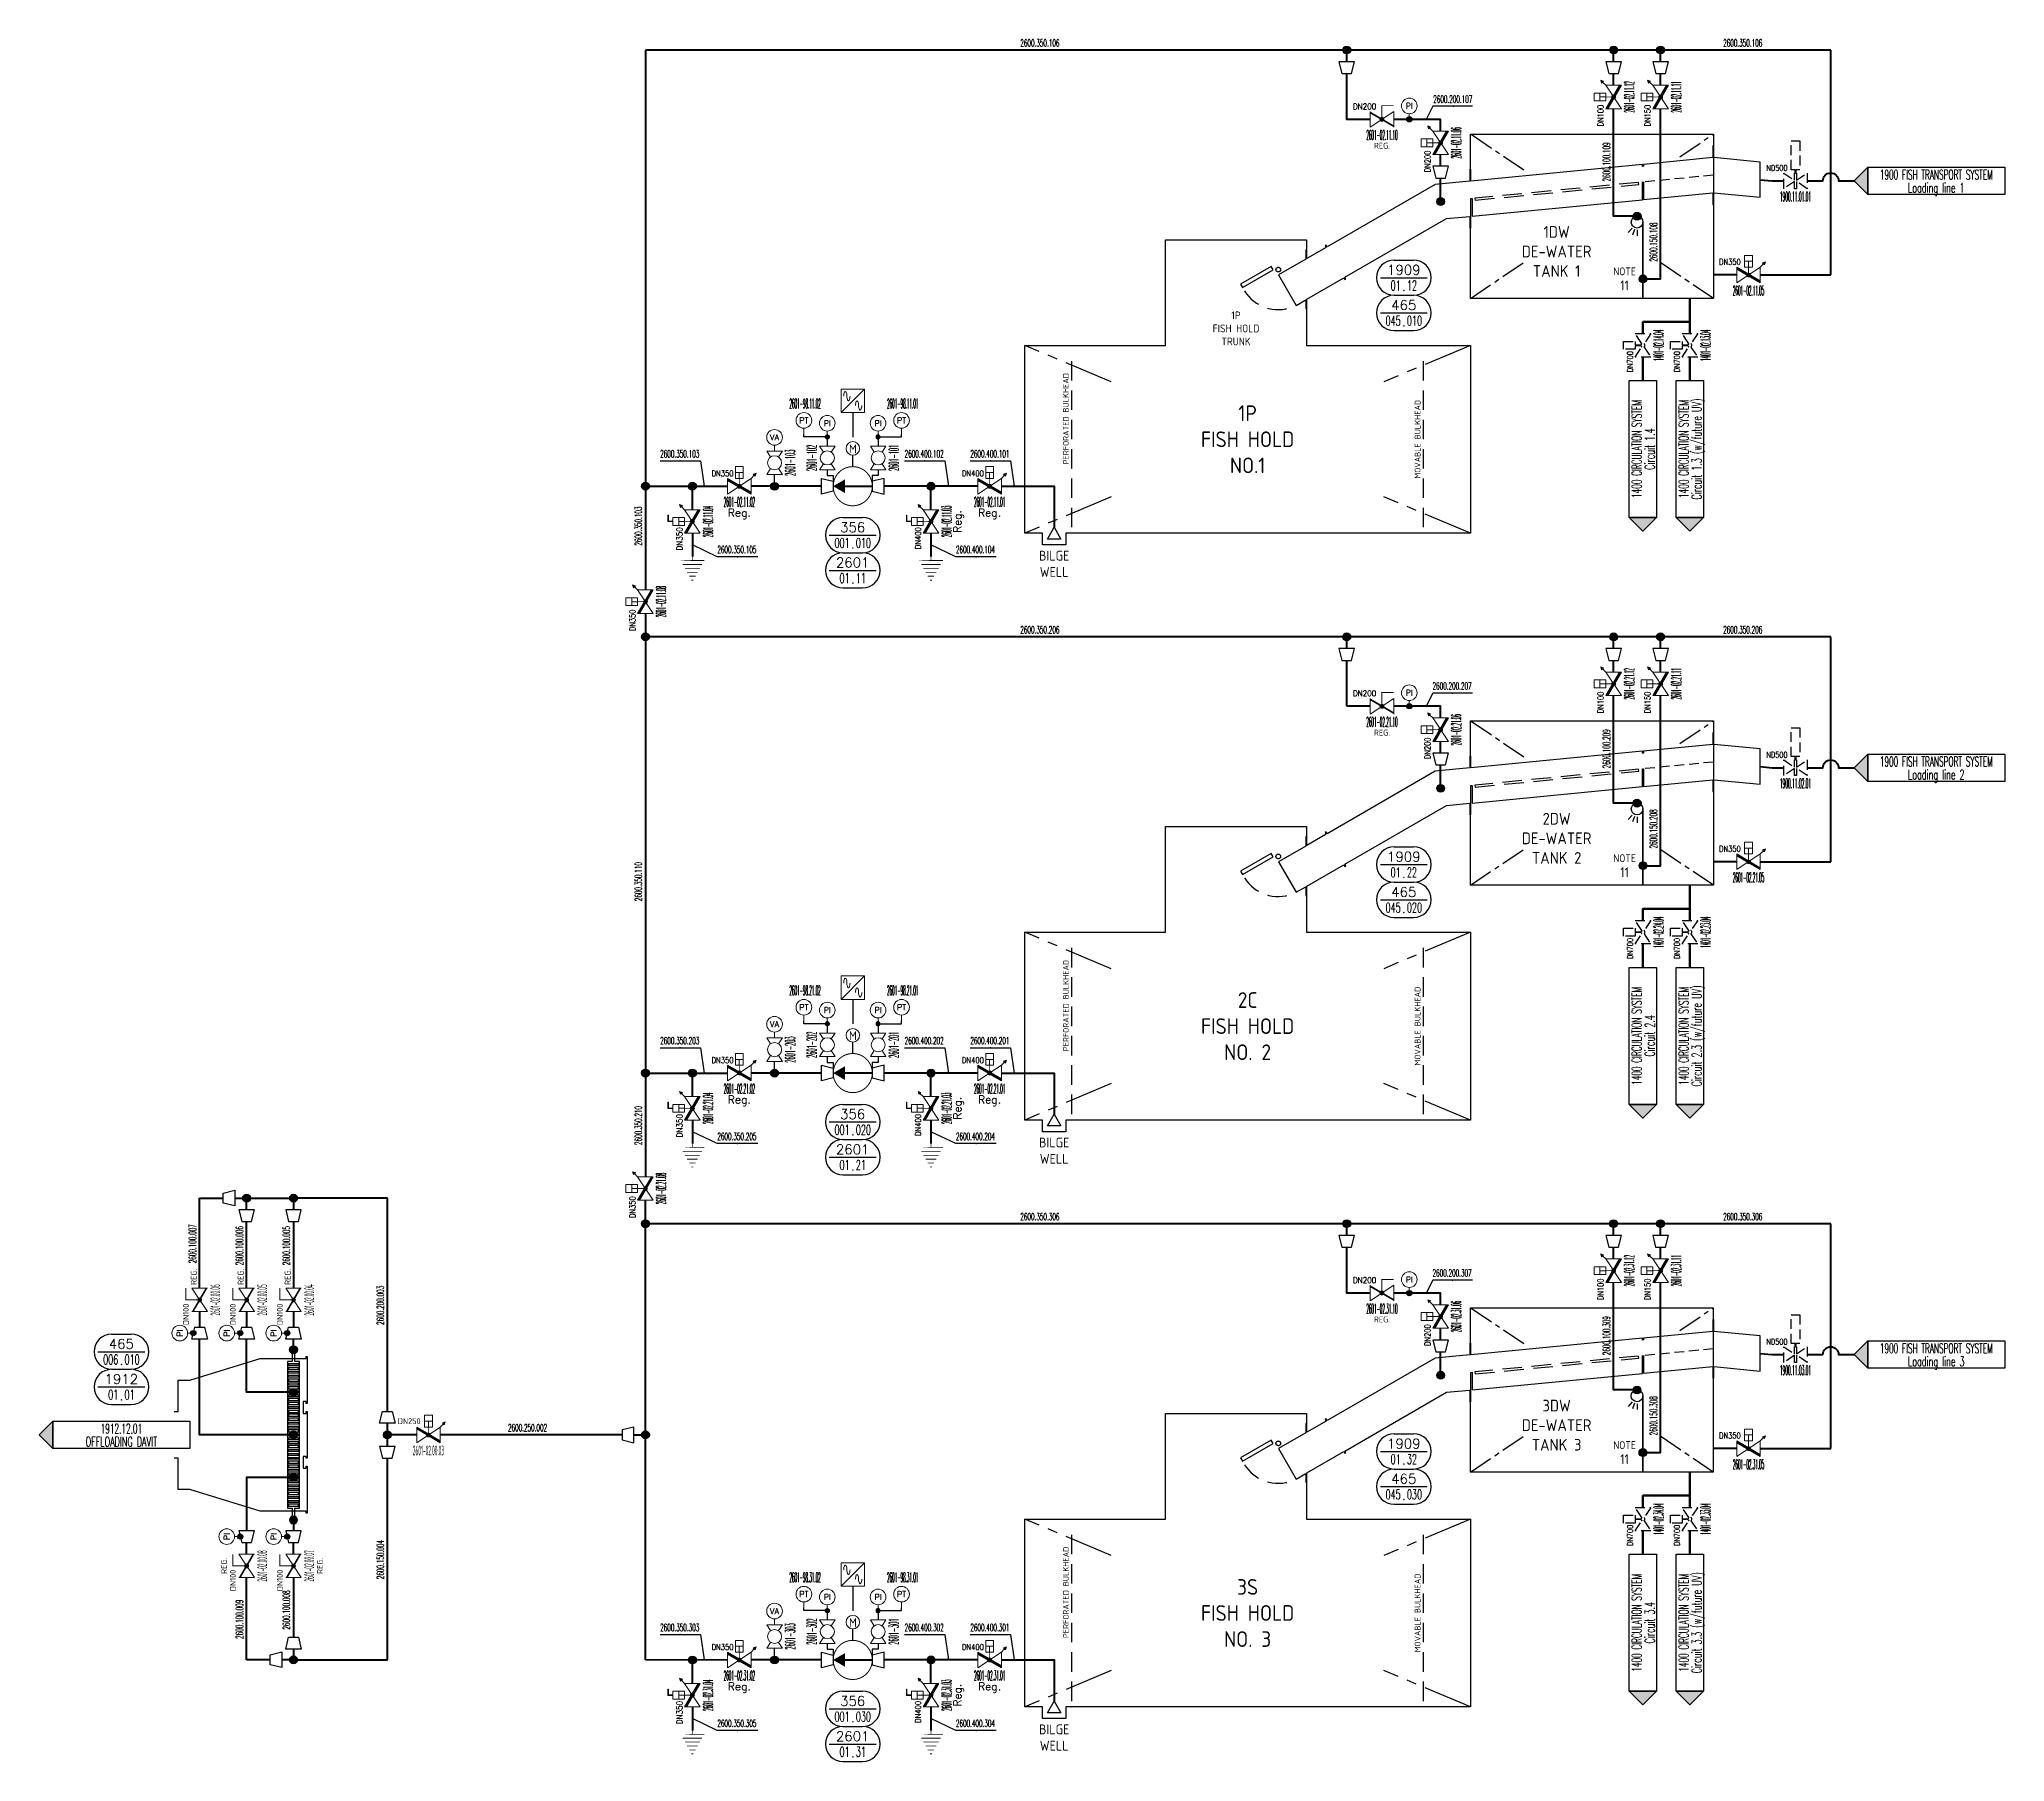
# Model space of a CAD drawing. Extents: x 20 to 522, y 20 to 460.
import ezdxf
from ezdxf.enums import TextEntityAlignment as Align

# ---------------------------------------------------------------- set-up
doc = ezdxf.new("R2010")
doc.units = 0
doc.header["$LTSCALE"] = 10
for name, pattern in [('CENTER', [2, 1.25, -0.25, 0.25, -0.25]), ('DASHED', [0.75, 0.5, -0.25]), ('HIDDEN', [0.375, 0.25, -0.125]), ('PHANTOM2', [1.25, 0.625, -0.125, 0.125, -0.125, 0.125, -0.125])]:
    doc.linetypes.add(name, pattern=pattern)
for name, color, linetype in [('000-TX1', 1, 'Continuous'), ('000-TX2', 2, 'Continuous'), ('000-TX3', 3, 'Continuous'), ('0CE1', 1, 'CENTER'), ('0CO0', 7, 'Continuous'), ('0CO1', 1, 'Continuous'), ('0CO2', 2, 'Continuous'), ('0DA1', 1, 'HIDDEN'), ('0TX1', 1, 'Continuous'), ('0TX2', 2, 'Continuous'), ('0TX3', 3, 'Continuous'), ('Reference_1', 7, 'Continuous'), ('Reference_2', 1, 'Continuous')]:
    doc.layers.add(name, color=color, linetype=linetype)
for name, color, linetype, lineweight in [('1400_1 Circulation System Piping', 102, 'Continuous', 60), ('2600 Tank Drainage System Piping', 200, 'Continuous', 40), ('ARMATURE', 1, 'Continuous', 15), ('PIPENUM', 1, 'Continuous', 25)]:
    doc.layers.add(name, color=color, linetype=linetype, lineweight=lineweight)
doc.layers.add('1900 Fish Transport Piping', color=153, linetype='Continuous', lineweight=40, true_color=0x5499d9)
doc.layers.add('Viewport', color=7, linetype='Continuous', plot=False)
doc.styles.add('MMC-TX2', font='romans.shx')
doc.styles.add('ROMANS', font='romans.shx')
doc.styles.get("Standard").update_dxf_attribs({"font": 'isocp.shx'})
doc.styles.add('Standard-TX2', font='romans.shx')

msp = doc.modelspace()

# ---------------------------------------------------------------- texts
at = {"layer": '000-TX1', "char_height": 2.5, "attachment_point": 5}
for insert in [(424.88, 398.53), (424.88, 248.53)]:
    msp.add_mtext_dynamic_manual_height_columns('\\pxqc;{\\H0.8x;NOTE}\\P11', width=18.0955, gutter_width=25, heights=[0], dxfattribs=dict(at, insert=insert))
at = {"layer": '0TX1'}
for s, width, heights, insert, char_height, attachment_point in [('REG.', 13.9225, [7.85], (362.84, 433.3), 1.5, 2), ('1P\\PFISH HOLD\\PTRUNK', 60.8663, [33.89], (325.52, 381.53), 2, 8), ('\\pxqc;BILGE\\PWELL', 13.9225, [7.85], (279.02, 329.03), 2.5, 2), ('REG.', 13.9225, [7.85], (362.84, 283.3), 1.5, 2), ('\\pxqc;BILGE\\PWELL', 13.9225, [7.85], (279.02, 179.03), 2.5, 2), ('REG.', 13.9225, [7.85], (362.84, 133.3), 1.5, 2)]:
    msp.add_mtext_dynamic_manual_height_columns(s, width=width, gutter_width=1, heights=heights, dxfattribs=dict(at, insert=insert, char_height=char_height, attachment_point=attachment_point))
at = {"layer": '0TX1', "char_height": 1.5, "rotation": 90}
for s, width, heights, insert, attachment_point in [('\\pxqc;PERFORATED BULKHEAD', 42.838, [0], (282.02, 362.78), 5), ('\\pxqc;MOVABLE BULKHEAD', 42.838, [0], (371.95, 357.53), 5), ('\\pxqc;PERFORATED BULKHEAD', 42.838, [0], (282.02, 212.78), 5), ('\\pxqc;MOVABLE BULKHEAD', 42.838, [0], (371.95, 207.53), 5), ('\\pxqc;REG.', 13.9225, [7.85], (59.02, 143.44), 5), ('\\pxqc;REG.', 13.9225, [7.85], (71.02, 143.44), 5), ('\\pxqc;REG.', 13.9225, [7.85], (83.02, 143.44), 5), ('REG.', 13.9225, [7.85], (66.02, 69.56), 2), ('REG.', 13.9225, [7.85], (90.52, 69.56), 2)]:
    msp.add_mtext_dynamic_manual_height_columns(s, width=width, gutter_width=1, heights=heights, dxfattribs=dict(at, insert=insert, attachment_point=attachment_point))
at = {"layer": '0TX2', "char_height": 3, "attachment_point": 5}
for s, insert in [('\\pxqc;1DW\\PDE-WATER\\PTANK 1', (407.51, 405.53)), ('\\pxqc;2DW\\PDE-WATER\\PTANK 2', (407.51, 255.53)), ('\\pxqc;3DW\\PDE-WATER\\PTANK 3', (407.51, 105.53))]:
    msp.add_mtext_dynamic_manual_height_columns(s, width=57.2857, gutter_width=1, heights=[0], dxfattribs=dict(at, insert=insert))
at = {"layer": '0TX3', "char_height": 4, "attachment_point": 5}
for s, width, heights, insert in [('\\pxqc;1P\\PFISH HOLD\\PNO.1', 44.1601, [27.75], (328.49, 357.53)), ('\\pxqc;2C\\PFISH HOLD\\PNO. 2', 42.838, [0], (328.49, 207.53)), ('\\pxqc;3S\\PFISH HOLD\\PNO. 3', 42.838, [0], (328.49, 57.53))]:
    msp.add_mtext_dynamic_manual_height_columns(s, width=width, gutter_width=1, heights=heights, dxfattribs=dict(at, insert=insert))

# ---------------------------------------------------------------- blocks, each defined once
blk = doc.blocks.new('Overboard_tag')
at = {"const_width": 0.2}
for points in [[(0, -1), (0, 0)], [(-2.49, -2), (2.49, -2)], [(-1.93, -3), (1.93, -3)], [(-1.37, -4), (1.37, -4)], [(-0.81, -5), (0.81, -5)], [(-0.25, -6), (0.25, -6)]]:
    blk.add_lwpolyline(points, dxfattribs=at)
blk.add_lwpolyline([(-3.05, -1), (3.05, -1)], close=True, dxfattribs=at)
blk = doc.blocks.new('Pipe_tag')
at = {"layer": '0CO1', "ltscale": 2}
blk.add_point((6, 0), dxfattribs=at)
at = {"color": 0, "style": 'ROMANS', "width": 0.532808}
blk.add_attdef('PIPE-NO', text='', height=2.2, dxfattribs=at).set_placement((-0.18, 1.08), (11.82, 1.08), align=Align.FIT)
at = {"layer": '000-TX2', "color": 2, "style": 'ROMANS', "flags": 1}
for tag, p in [('REMARKS', (6, 12.18)), ('MATERIAL', (6.34, 6.9)), ('FROM', (6.01, 8.78)), ('TO', (5.97, 10.4)), ('DIAMETER', (6.07, 4.56))]:
    blk.add_attdef(tag, text='', height=1.2, dxfattribs=at).set_placement(p, align=Align.MIDDLE_CENTER)
at = {"layer": '000-TX2', "style": 'ROMANS'}
blk.add_attdef('PIPE_TYPE', text='', height=1.2, dxfattribs=at).set_placement((5.89, -1.18), align=Align.MIDDLE)
blk = doc.blocks.new('BU310PN_F_MMC')
blk.add_hatch(color=256).paths.add_polyline_path([(0, 2), (6, -1.5), (6, -2), (0, 1.5)])
h = blk.add_hatch(color=256)
edge = h.paths.add_edge_path()
edge.add_arc((3, -0.01), 0.5, 0, 360)
h = blk.add_hatch(color=256)
h.dxf.hatch_style = 1
h.paths.add_polyline_path([(7.31, 3.31), (6.57, 3.06), (6.82, 2.82), (7.06, 2.57)])
for p, q in [((2, 3.5), (4, 3.5)), ((3, 3.5), (3, 2)), ((6, 2), (6.82, 2.82)), ((7.31, 3.31), (6.57, 3.06)), ((6.57, 3.06), (6.82, 2.82)), ((6.82, 2.82), (7.06, 2.57)), ((7.31, 3.31), (7.06, 2.57))]:
    blk.add_line(p, q)
for points in [[(0, 2), (6, -1.5), (6, -2), (0, 1.5)], [(2, 2), (4, 2), (4, 5), (2, 5)]]:
    blk.add_lwpolyline(points, close=True)
blk.add_lwpolyline([(0, 2), (0, -2), (6, 2), (6, -2)])
at = {"const_width": 0.2}
blk.add_lwpolyline([(3, 0), (3, 2)], dxfattribs=at)
blk.add_circle((3, -0.01), 0.5)
at = {"layer": '000-TX1', "style": 'MMC-TX2', "width": 0.75}
blk.add_attdef('SIZE', text='', height=1.5, dxfattribs=at).set_placement((1, 3.34), align=Align.MIDDLE_RIGHT)
at = {"layer": '000-TX1', "style": 'MMC-TX2', "width": 0.457143}
blk.add_attdef('ITEMNR.', text='', height=2.5, rotation=360, dxfattribs=at).set_placement((-0.99, -5.24), (7.01, -5.24), align=Align.FIT)
at = {"layer": '000-TX1', "style": 'MMC-TX2', "flags": 1}
for tag, p in [('PRODUCT_NR', (-1, -10.2)), ('TYPE', (-1, -16.17)), ('DESCRIPTION.', (-1, -13.16)), ('RATING', (-1, -19.17)), ('DRILL', (-1, -22.17)), ('HOUSING', (-1, -25.17)), ('TRIM', (-1, -28.17)), ('STEM', (-1, -31.17)), ('SEAT', (-1, -34.17)), ('CTRL', (-1, -37.17)), ('CERT', (-1, -40.17)), ('REMARKS', (-1, -43.17)), ('REV', (-1, -46.17)), ('TAG', (-1, -49.17)), ('FONT/SIGN', (-1, -52.17)), ('DO', (-1, -55.84)), ('DI', (-1, -58.84)), ('AO', (-0.79, -61.28)), ('AI', (-0.79, -64.28)), ('BUS', (-1, -66.95))]:
    blk.add_attdef(tag, p, '', height=1.5, dxfattribs=at)
blk = doc.blocks.new('BU310PN_FPM_MMC')
h = blk.add_hatch(color=256)
h.dxf.hatch_style = 1
h.paths.add_polyline_path([(2.94, 6.27), (2.94, 5), (3.06, 5), (3.06, 6.15), (4.56, 6.15), (4.56, 6.27)])
blk.add_hatch(color=256).paths.add_polyline_path([(0, 2), (6, -1.5), (6, -2), (0, 1.5)])
h = blk.add_hatch(color=256)
edge = h.paths.add_edge_path()
edge.add_arc((3, -0.01), 0.5, 0, 360)
h = blk.add_hatch(color=256)
h.dxf.hatch_style = 1
h.paths.add_polyline_path([(7.31, 3.31), (6.57, 3.06), (6.82, 2.82), (7.06, 2.57)])
for p, q in [((2.94, 5), (2.94, 6.27)), ((2.94, 6.27), (4.56, 6.27)), ((3.06, 5), (3.06, 6.15)), ((3.06, 6.15), (4.56, 6.15)), ((4.56, 6.15), (4.56, 6.27)), ((2, 3.5), (4, 3.5)), ((3.06, 5), (2.94, 5)), ((3, 3.5), (3, 2)), ((6, 2), (6.82, 2.82)), ((7.31, 3.31), (6.57, 3.06)), ((6.57, 3.06), (6.82, 2.82)), ((6.82, 2.82), (7.06, 2.57)), ((7.31, 3.31), (7.06, 2.57))]:
    blk.add_line(p, q)
for points in [[(0, 2), (6, -1.5), (6, -2), (0, 1.5)], [(2, 2), (4, 2), (4, 5), (2, 5)]]:
    blk.add_lwpolyline(points, close=True)
blk.add_lwpolyline([(0, 2), (0, -2), (6, 2), (6, -2)])
at = {"const_width": 0.2}
blk.add_lwpolyline([(3, 0), (3, 2)], dxfattribs=at)
blk.add_circle((3, -0.01), 0.5)
at = {"layer": '000-TX1', "style": 'MMC-TX2'}
blk.add_text('Reg.', height=2, dxfattribs=at).set_placement((3, -7.1), align=Align.MIDDLE)
at = {"layer": '000-TX1', "style": 'MMC-TX2', "width": 0.85}
blk.add_attdef('SIZE', text='', height=1.5, dxfattribs=at).set_placement((1.54, 3.3), align=Align.MIDDLE_RIGHT)
at = {"layer": '000-TX1', "style": 'MMC-TX2', "width": 0.457143}
blk.add_attdef('ITEMNR.', text='', height=2.5, rotation=360, dxfattribs=at).set_placement((-0.99, -5.24), (7.01, -5.24), align=Align.FIT)
at = {"layer": '000-TX1', "style": 'MMC-TX2', "flags": 1}
for tag, p in [('PRODUCT_NR', (-1, -10.2)), ('TYPE', (-1, -16.17)), ('DESCRIPTION.', (-1, -13.16)), ('RATING', (-1, -19.17)), ('DRILL', (-1, -22.17)), ('HOUSING', (-1, -25.17)), ('TRIM', (-1, -28.17)), ('STEM', (-1, -31.17)), ('SEAT', (-1, -34.17)), ('CTRL', (-1, -37.17)), ('CERT', (-1, -40.17)), ('REMARKS', (-1, -43.17)), ('REV', (-1, -46.17)), ('TAG', (-1, -49.17)), ('FONT/SIGN', (-1, -52.17)), ('DO', (-1, -55.84)), ('DI', (-1, -58.84)), ('AO', (-0.79, -61.28)), ('AI', (-0.79, -64.28)), ('BUS', (-1, -66.95))]:
    blk.add_attdef(tag, p, '', height=1.5, dxfattribs=at)
blk = doc.blocks.new('BU310PN_FM_MMC')
h = blk.add_hatch(color=256)
h.dxf.hatch_style = 1
h.paths.add_polyline_path([(2.94, 6.27), (2.94, 5), (3.06, 5), (3.06, 6.15), (4.56, 6.15), (4.56, 6.27)])
blk.add_hatch(color=256).paths.add_polyline_path([(0, 2), (6, -1.5), (6, -2), (0, 1.5)])
h = blk.add_hatch(color=256)
edge = h.paths.add_edge_path()
edge.add_arc((3, -0.01), 0.5, 0, 360)
h = blk.add_hatch(color=256)
h.dxf.hatch_style = 1
h.paths.add_polyline_path([(7.31, 3.31), (6.57, 3.06), (6.82, 2.82), (7.06, 2.57)])
for p, q in [((2.94, 5), (2.94, 6.27)), ((2.94, 6.27), (4.56, 6.27)), ((3.06, 5), (3.06, 6.15)), ((3.06, 6.15), (4.56, 6.15)), ((4.56, 6.15), (4.56, 6.27)), ((2, 3.5), (4, 3.5)), ((3.06, 5), (2.94, 5)), ((3, 3.5), (3, 2)), ((6, 2), (6.82, 2.82)), ((7.31, 3.31), (6.57, 3.06)), ((6.57, 3.06), (6.82, 2.82)), ((6.82, 2.82), (7.06, 2.57)), ((7.31, 3.31), (7.06, 2.57))]:
    blk.add_line(p, q)
for points in [[(0, 2), (6, -1.5), (6, -2), (0, 1.5)], [(2, 2), (4, 2), (4, 5), (2, 5)]]:
    blk.add_lwpolyline(points, close=True)
blk.add_lwpolyline([(0, 2), (0, -2), (6, 2), (6, -2)])
at = {"const_width": 0.2}
blk.add_lwpolyline([(3, 0), (3, 2)], dxfattribs=at)
blk.add_circle((3, -0.01), 0.5)
at = {"layer": '000-TX1', "style": 'MMC-TX2', "width": 0.9}
blk.add_attdef('SIZE', text='', height=1.5, dxfattribs=at).set_placement((1.54, 3.3), align=Align.MIDDLE_RIGHT)
at = {"layer": '000-TX1', "style": 'MMC-TX2', "width": 0.457143}
blk.add_attdef('ITEMNR.', text='', height=2.5, rotation=360, dxfattribs=at).set_placement((-0.99, -5.24), (7.01, -5.24), align=Align.FIT)
at = {"layer": '000-TX1', "style": 'MMC-TX2', "flags": 1}
for tag, p in [('PRODUCT_NR', (-1, -10.2)), ('TYPE', (-1, -16.17)), ('DESCRIPTION.', (-1, -13.16)), ('RATING', (-1, -19.17)), ('DRILL', (-1, -22.17)), ('HOUSING', (-1, -25.17)), ('TRIM', (-1, -28.17)), ('STEM', (-1, -31.17)), ('SEAT', (-1, -34.17)), ('CTRL', (-1, -37.17)), ('CERT', (-1, -40.17)), ('REMARKS', (-1, -43.17)), ('REV', (-1, -46.17)), ('TAG', (-1, -49.17)), ('FONT/SIGN', (-1, -52.17))]:
    blk.add_attdef(tag, p, '', height=1.5, dxfattribs=at)
blk = doc.blocks.new('BU310PN_FP_MMC')
blk.add_hatch(color=256).paths.add_polyline_path([(0, 2), (6, -1.5), (6, -2), (0, 1.5)])
h = blk.add_hatch(color=256)
edge = h.paths.add_edge_path()
edge.add_arc((3, -0.01), 0.5, 0, 360)
h = blk.add_hatch(color=256)
h.dxf.hatch_style = 1
h.paths.add_polyline_path([(7.31, 3.31), (6.57, 3.06), (6.82, 2.82), (7.06, 2.57)])
for p, q in [((2, 3.5), (4, 3.5)), ((3, 3.5), (3, 2)), ((6, 2), (6.82, 2.82)), ((7.31, 3.31), (6.57, 3.06)), ((6.57, 3.06), (6.82, 2.82)), ((6.82, 2.82), (7.06, 2.57)), ((7.31, 3.31), (7.06, 2.57))]:
    blk.add_line(p, q)
for points in [[(0, 2), (6, -1.5), (6, -2), (0, 1.5)], [(2, 2), (4, 2), (4, 5), (2, 5)]]:
    blk.add_lwpolyline(points, close=True)
blk.add_lwpolyline([(0, 2), (0, -2), (6, 2), (6, -2)])
at = {"const_width": 0.2}
blk.add_lwpolyline([(3, 0), (3, 2)], dxfattribs=at)
blk.add_circle((3, -0.01), 0.5)
at = {"layer": '000-TX1', "style": 'MMC-TX2'}
blk.add_text('Reg.', height=2, dxfattribs=at).set_placement((3, -7.1), align=Align.MIDDLE)
at = {"layer": '000-TX1', "style": 'MMC-TX2', "width": 0.85}
blk.add_attdef('SIZE', text='', height=1.5, dxfattribs=at).set_placement((1.54, 3.3), align=Align.MIDDLE_RIGHT)
at = {"layer": '000-TX1', "style": 'MMC-TX2', "width": 0.457143}
blk.add_attdef('ITEMNR.', text='', height=2.5, rotation=360, dxfattribs=at).set_placement((-0.99, -5.24), (7.01, -5.24), align=Align.FIT)
at = {"layer": '000-TX1', "style": 'MMC-TX2', "flags": 1}
for tag, p in [('PRODUCT_NR', (-1, -10.2)), ('TYPE', (-1, -16.17)), ('DESCRIPTION.', (-1, -13.16)), ('RATING', (-1, -19.17)), ('DRILL', (-1, -22.17)), ('HOUSING', (-1, -25.17)), ('TRIM', (-1, -28.17)), ('STEM', (-1, -31.17)), ('SEAT', (-1, -34.17)), ('CTRL', (-1, -37.17)), ('CERT', (-1, -40.17)), ('REMARKS', (-1, -43.17)), ('REV', (-1, -46.17)), ('TAG', (-1, -49.17)), ('FONT/SIGN', (-1, -52.17)), ('DO', (-1, -55.84)), ('DI', (-1, -58.84)), ('AO', (-0.79, -61.28)), ('AI', (-0.79, -64.28)), ('BUS', (-1, -66.95))]:
    blk.add_attdef(tag, p, '', height=1.5, dxfattribs=at)
blk = doc.blocks.new('MMCFP_COMP_TAG')
at = {"layer": '000-TX3', "ltscale": 3}
for p, q in [((-6, 0), (6, 0)), ((-2.5, 4.5), (2.5, 4.5)), ((-2.5, -4.5), (2.5, -4.5))]:
    blk.add_line(p, q, dxfattribs=at)
for centre, start, end in [((-2.5, 0), 90, 270), ((2.5, 0), 270, 90)]:
    blk.add_arc(centre, 4.5, start, end, dxfattribs=at)
at = {"layer": '000-TX2', "style": 'Standard-TX2'}
blk.add_text('.', height=1.5, dxfattribs=at).set_placement((0.02, -3.35), align=Align.CENTER)
at = {"layer": '000-TX2', "style": 'Standard-TX2', "flags": 8}
blk.add_attdef('WBS1', text='', height=2.5, dxfattribs=at).set_placement((-0.02, 0.75), align=Align.CENTER)
at = {"layer": '000-TX2', "style": 'Standard-TX2', "width": 0.6, "flags": 8}
blk.add_attdef('WBS2', text='', height=2.5, dxfattribs=at).set_placement((-0.8, -3.25), align=Align.RIGHT)
blk.add_attdef('Number', (0.8, -3.25), '', height=2.5, dxfattribs=at)
blk = doc.blocks.new('P301_MMC')
at = {"const_width": 0.25}
blk.add_lwpolyline([(10.5, 0), (10.5, 0, -0.414214), (5.5, -5), (5.5, -5, -0.414214), (0.5, 0), (0.5, 0, -0.414214), (5.5, 5), (5.5, 5, -0.414214)], format="xyb", close=True, dxfattribs=at)
at = {"ltscale": 2}
blk.add_lwpolyline([(3.5, 0, 3.5, 0, 0), (0.5, 0, 0, 0, 0)], format="xyseb", dxfattribs=at)
at = {"const_width": 0.5}
blk.add_lwpolyline([(10.5, 0), (3.5, 0)], dxfattribs=at)
blk = doc.blocks.new('JOINT')
h = blk.add_hatch(color=256)
h.dxf.hatch_style = 1
h.paths.add_polyline_path([(1, 0, 1), (-1, 0, 1)])
at = {"layer": 'Viewport'}
blk.add_circle((0, 0), 1, dxfattribs=at)
blk = doc.blocks.new('E852_MMC')
at = {"color": 0}
blk.add_line((-3, 0), (3, 6), dxfattribs=at)
blk.add_lwpolyline([(-3, 0), (3, 0), (3, 6), (-3, 6)], close=True, dxfattribs=at)
for centre, major_axis in [((-1.9, 4.2), (0, -1.2)), ((-1.1, 4.2), (0, 1.2)), ((1.1, 1.8), (0, -1.2)), ((1.9, 1.8), (0, 1.2))]:
    blk.add_ellipse(centre, major_axis=major_axis, ratio=0.333333, start_param=1.570796, end_param=4.712389, dxfattribs=at)
blk = doc.blocks.new('CPUMP WITH SENSORS')
at = {"layer": '0CO0', "linetype": 'PHANTOM2'}
blk.add_lwpolyline([(0, 18.82), (-0.02, 11.41)], dxfattribs=at)
at = {"layer": '0CO1'}
for points in [[(-6.46, 12.61), (-12.46, 12.61), (-12.46, 13.32)], [(-6.46, 13.32), (-6.46, 10.24)], [(6.5, 13.32), (6.5, 10.24)], [(6.5, 12.61), (12.5, 12.61), (12.5, 13.32)], [(-6.5, 4.24), (-6.5, 2.74), (-5, 2.74), (-5, 1.24)], [(6.5, 4.24), (6.5, 2.74), (5, 2.74), (5, 1.24)]]:
    blk.add_lwpolyline(points, dxfattribs=at)
for points in [[(-8, -2), (-8, 2), (-5, 1.25), (-5, -1.25)], [(8, -2), (8, 2), (5, 1.25), (5, -1.25)]]:
    blk.add_lwpolyline(points, close=True, dxfattribs=at)
at = {"layer": 'ARMATURE', "const_width": 0.373}
blk.add_lwpolyline([(0, 4.97), (0, 7.92)], dxfattribs=at)
at = {"layer": 'ARMATURE'}
blk.add_circle((-0.02, 9.66), 1.74, dxfattribs=at)
at = {"layer": '0CO1', "yscale": 0.5, "zscale": 0.5, "rotation": 180}
for p, xscale in [((-6.46, 12.6), 0.5), ((6.5, 12.6), -0.5)]:
    blk.add_blockref('JOINT', p, dxfattribs=dict(at, xscale=xscale))
at = {"layer": 'ARMATURE', "ltscale": 2, "xscale": -1}
blk.add_blockref('E852_MMC', (0, 18.82), dxfattribs=at)
at = {"layer": 'ARMATURE', "ltscale": 2, "rotation": 180}
blk.add_blockref('P301_MMC', (5.5, 0), dxfattribs=at)
at = {"color": 2}
blk.add_text('M', height=2.24, dxfattribs=at).set_placement((-0.04, 8.43), align=Align.CENTER)
blk = doc.blocks.new('PI')
blk.add_line((0, 0), (0, 0.78))
blk.add_circle((0, 2.78), 2)
at = {"layer": '000-TX1', "style": 'MMC-TX2', "flags": 1}
for tag, p in [('DO', (-2.77, -54.19)), ('DI', (-2.77, -57.19)), ('AO', (-2.56, -59.63)), ('BUS', (-2.77, -65.3)), ('AI', (-2.56, -62.63))]:
    blk.add_attdef(tag, p, '', height=1.5, dxfattribs=at)
at = {"layer": '0TX1', "style": 'MMC-TX2', "width": 0.457143}
blk.add_attdef('ITEMNR.', text='', height=2.5, rotation=360, dxfattribs=at).set_placement((-3.69, 5.84), (4.31, 5.84), align=Align.FIT)
at = {"layer": '0TX1', "style": 'MMC-TX2'}
blk.add_attdef('SIZE', text='', height=1.5, dxfattribs=at).set_placement((-1.84, 0.9), align=Align.MIDDLE_RIGHT)
at = {"layer": '0TX1', "style": 'MMC-TX2', "flags": 1}
for tag, p in [('PRODUCT_NR', (-2.77, -9.56)), ('TYPE', (-2.77, -15.53)), ('DESCRIPTION.', (-2.77, -12.52)), ('RATING', (-2.77, -18.53)), ('DRILL', (-2.77, -21.53)), ('HOUSING', (-2.77, -24.53)), ('TRIM', (-2.77, -27.53)), ('STEM', (-2.77, -30.53)), ('SEAT', (-2.77, -33.53)), ('CTRL', (-2.77, -36.53)), ('CERT', (-2.77, -39.53)), ('REMARKS', (-2.77, -42.53)), ('REV', (-2.77, -45.53)), ('TAG', (-2.77, -48.53)), ('FONT/SIGN', (-2.77, -51.53))]:
    blk.add_attdef(tag, p, '', height=1.5, dxfattribs=at)
at = {"layer": '0TX2', "style": 'MMC-TX2', "flags": 8}
blk.add_attdef('PI', text='', height=1.5, dxfattribs=at).set_placement((0, 2.78), align=Align.MIDDLE_CENTER)
blk = doc.blocks.new('I201_MMC')
blk.add_line((0, 1.68), (0, 3.18))
blk.add_circle((0, 5.18), 2)
at = {"layer": '000-TX1', "style": 'MMC-TX2', "flags": 1}
for tag, p in [('DO', (-2.77, -51.79)), ('DI', (-2.77, -54.79)), ('AO', (-2.56, -57.23)), ('AI', (-2.56, -60.23)), ('BUS', (-2.77, -62.9))]:
    blk.add_attdef(tag, p, '', height=1.5, dxfattribs=at)
at = {"layer": '0TX1', "style": 'MMC-TX2', "width": 0.457143}
blk.add_attdef('ITEMNR.', text='', height=2.5, rotation=360, dxfattribs=at).set_placement((-3.69, 8.24), (4.31, 8.24), align=Align.FIT)
at = {"layer": '0TX1', "style": 'MMC-TX2'}
blk.add_attdef('SIZE', text='', height=1.5, dxfattribs=at).set_placement((-1.84, 3.3), align=Align.MIDDLE_RIGHT)
at = {"layer": '0TX1', "style": 'MMC-TX2', "flags": 1}
for tag, p in [('PRODUCT_NR', (-2.77, -7.16)), ('DESCRIPTION.', (-2.77, -10.12)), ('TYPE', (-2.77, -13.13)), ('RATING', (-2.77, -16.13)), ('DRILL', (-2.77, -19.13)), ('TRIM', (-2.77, -25.13)), ('HOUSING', (-2.77, -22.13)), ('STEM', (-2.77, -28.13)), ('SEAT', (-2.77, -31.13)), ('CTRL', (-2.77, -34.13)), ('CERT', (-2.77, -37.13)), ('REMARKS', (-2.77, -40.13)), ('TAG', (-2.77, -46.13)), ('REV', (-2.77, -43.13)), ('FONT/SIGN', (-2.77, -49.13))]:
    blk.add_attdef(tag, p, '', height=1.5, dxfattribs=at)
at = {"layer": '0TX2', "style": 'MMC-TX2', "flags": 8}
blk.add_attdef('T', text='', height=1.5, dxfattribs=at).set_placement((0, 5.18), align=Align.MIDDLE_CENTER)
blk = doc.blocks.new('BV702_MMC')
for points in [[(1.5, -1), (0, -2), (0, 2), (1.5, 1)], [(4.5, -1), (6, -2), (6, 2), (4.5, 1)]]:
    blk.add_lwpolyline(points)
blk.add_circle((3, 0), 1.8)
at = {"layer": '000-TX1', "style": 'MMC-TX2'}
blk.add_attdef('SIZE', text='', height=1.5, dxfattribs=at).set_placement((1.54, 3.3), align=Align.MIDDLE_RIGHT)
at = {"layer": '000-TX1', "style": 'MMC-TX2', "width": 0.457143}
blk.add_attdef('ITEMNR.', text='', height=2.5, rotation=360, dxfattribs=at).set_placement((-0.99, -5.24), (7.01, -5.24), align=Align.FIT)
at = {"layer": '000-TX1', "style": 'MMC-TX2', "flags": 1}
for tag, p in [('PRODUCT_NR', (-1, -10.2)), ('TYPE', (-1, -16.17)), ('DESCRIPTION.', (-1, -13.16)), ('RATING', (-1, -19.17)), ('DRILL', (-1, -22.17)), ('HOUSING', (-1, -25.17)), ('TRIM', (-1, -28.17)), ('STEM', (-1, -31.17)), ('SEAT', (-1, -34.17)), ('CTRL', (-1, -37.17)), ('CERT', (-1, -40.17)), ('REV', (-1, -46.17)), ('TAG', (-1, -49.17)), ('FONT/SIGN', (-1, -52.17)), ('DO', (-1, -55.82)), ('DI', (-1, -58.82)), ('AO', (-0.79, -61.26)), ('AI', (-0.79, -64.26)), ('BUS', (-1, -66.94))]:
    blk.add_attdef(tag, p, '', height=1.5, dxfattribs=at)
blk.add_attdef('REMARKS', text='', height=1, dxfattribs=at).set_placement((-1, -43.17), (9.07, -43.17), align=Align.ALIGNED)
blk = doc.blocks.new('VA')
blk.add_line((0, -0.72), (0, 0.78))
blk.add_circle((0, 2.78), 2)
at = {"layer": '000-TX1', "style": 'MMC-TX2', "flags": 1}
for tag, p in [('DO', (-2.77, -54.19)), ('DI', (-2.77, -57.19)), ('AO', (-2.56, -59.63)), ('BUS', (-2.77, -65.3)), ('AI', (-2.56, -62.63))]:
    blk.add_attdef(tag, p, '', height=1.5, dxfattribs=at)
at = {"layer": '0TX1', "style": 'MMC-TX2', "width": 0.457143}
blk.add_attdef('ITEMNR.', text='', height=2.5, rotation=360, dxfattribs=at).set_placement((-3.69, 5.84), (4.31, 5.84), align=Align.FIT)
at = {"layer": '0TX1', "style": 'MMC-TX2'}
blk.add_attdef('SIZE', text='', height=1.5, dxfattribs=at).set_placement((-1.84, 0.9), align=Align.MIDDLE_RIGHT)
at = {"layer": '0TX1', "style": 'MMC-TX2', "flags": 1}
for tag, p in [('PRODUCT_NR', (-2.77, -9.56)), ('TYPE', (-2.77, -15.53)), ('DESCRIPTION.', (-2.77, -12.52)), ('RATING', (-2.77, -18.53)), ('DRILL', (-2.77, -21.53)), ('HOUSING', (-2.77, -24.53)), ('TRIM', (-2.77, -27.53)), ('STEM', (-2.77, -30.53)), ('SEAT', (-2.77, -33.53)), ('CTRL', (-2.77, -36.53)), ('CERT', (-2.77, -39.53)), ('REMARKS', (-2.77, -42.53)), ('REV', (-2.77, -45.53)), ('TAG', (-2.77, -48.53)), ('FONT/SIGN', (-2.77, -51.53))]:
    blk.add_attdef(tag, p, '', height=1.5, dxfattribs=at)
at = {"layer": '0TX2', "style": 'MMC-TX2', "flags": 8}
blk.add_attdef('VA', text='', height=1.5, dxfattribs=at).set_placement((0, 2.78), align=Align.MIDDLE_CENTER)
blk = doc.blocks.new('1900 TANK-TRUNK-DEWATER 01')
blk.add_lwpolyline([(7.5, 1.5), (9.23, -1.5), (5.77, -1.5)], close=True)
at = {"layer": '0CE1', "ltscale": 0.5}
for points in [[(127.59, 92.76), (113.93, 102)], [(167.51, 96.23), (176.05, 102)], [(113.93, 60), (127.59, 69.24)], [(176.05, 60), (162.39, 69.24)]]:
    blk.add_lwpolyline(points, dxfattribs=at)
at = {"layer": '0CE1'}
for points in [[(22.11, 38.68), (0, 48)], [(113.93, 48), (91.82, 38.68)], [(22.11, 9.32), (0, 0)], [(113.93, 0), (91.82, 9.32)]]:
    blk.add_lwpolyline(points, dxfattribs=at)
blk.add_circle((64.82, 67.36), 0.6, dxfattribs=at)
at = {"layer": '0CO0'}
for points in [[(-93.26, 18.48), (-82.93, 18.48), (-82, 12)], [(-30.76, 18.48), (-20.43, 18.48), (-19.5, 12)], [(-13.95, 18.48), (-3.62, 18.48), (-2.69, 12)]]:
    blk.add_lwpolyline(points, dxfattribs=at)
at = {"layer": '0CO0', "linetype": 'DASHED'}
blk.add_arc((64.82, 67.36), 10.22, 212.2433, 291.0238, dxfattribs=at)
at = {"layer": '0CO1'}
for points in [[(84.32, 120.5), (80.32, 120.5), (81.07, 117.5), (83.57, 117.5)], [(152.55, 120.5), (148.55, 120.5), (149.3, 117.5), (151.8, 117.5)], [(164.55, 120.5), (160.55, 120.5), (161.3, 117.5), (163.8, 117.5)], [(114.08, 93), (113.78, 93), (113.78, 89.99), (104.93, 89.13), (77.33, 73.19), (77.08, 73.63), (76.82, 73.48), (77.07, 73.04), (72.15, 70.21), (72.15, 72.42), (71.85, 72.42), (71.85, 70.03), (64.9, 66.02), (69.4, 58.23), (71.85, 59.64), (71.85, 57.42), (72.15, 57.42), (72.15, 59.81), (81.57, 65.25), (81.82, 64.82), (82.08, 64.97), (81.83, 65.4), (107.82, 80.41), (113.78, 80.99), (113.78, 78), (114.08, 78), (114.08, 85.5), (114.38, 85.53), (114.38, 81.03), (157.9, 85.24), (157.9, 89.75), (158.2, 89.78), (158.2, 85.27), (175.9, 86.99), (175.9, 84), (176.2, 84), (176.2, 86.99), (188.05, 85.84), (188.05, 94.84), (176.2, 95.99), (176.2, 99), (175.9, 99), (175.9, 95.99), (158.2, 94.28), (158.2, 93.78), (157.9, 93.75), (157.9, 94.25), (114.08, 90)], [(108.32, 93.77), (104.32, 93.77), (105.07, 90.77), (107.57, 90.77)], [(63.48, 67.28), (62.98, 68.15), (55.19, 63.65), (55.69, 62.78)]]:
    blk.add_lwpolyline(points, close=True, dxfattribs=at)
for points in [[(155.27, 77.97), (154.3, 76.82)], [(155.87, 77.62), (155.36, 76.21)], [(156.55, 77.5), (156.55, 76)]]:
    blk.add_lwpolyline(points, dxfattribs=at)
at = {"layer": '0CO2'}
for points in [[(113.93, 93), (113.93, 102), (176.05, 102), (176.05, 60), (158.05, 60), (158.05, 79.5), (158.05, 60), (113.93, 60), (113.93, 78)], [(72, 57.42), (72, 48), (72, 48), (113.93, 48), (113.93, 0), (10.5, 0), (10.5, -3), (4.5, -3), (4.5, 0), (0, 0), (0, 48), (36, 48), (36, 75), (72, 75), (72, 72.42)]]:
    blk.add_lwpolyline(points, dxfattribs=at)
blk.add_circle((156.55, 79.5), 1.5, dxfattribs=at)
at = {"layer": '0DA1'}
blk.add_lwpolyline([(176.05, 91.5), (158.2, 89.78)], dxfattribs=at)
at = {"layer": '0DA1', "linetype": 'DASHED'}
blk.add_lwpolyline([(115.12, 85.11), (157.01, 89.16), (156.96, 89.66), (115.07, 85.61)], close=True, dxfattribs=at)
at = {"layer": '0DA1', "ltscale": 2}
for points in [[(12, 1.5), (12, 46.5)], [(101.93, 1.5), (101.93, 46.5)]]:
    blk.add_lwpolyline(points, dxfattribs=at)
at = {"layer": '1400_1 Circulation System Piping'}
for points in [[(170.05, 60), (170.05, 51)], [(170.05, 54), (158.05, 54), (158.05, 51)], [(158.05, 45), (158.04, 39)], [(170.07, 45), (170.05, 39)]]:
    blk.add_lwpolyline(points, dxfattribs=at)
at = {"layer": '1900 Fish Transport Piping'}
blk.add_lwpolyline([(188.05, 90.34), (191.05, 90.05), (194.05, 90.05)], dxfattribs=at)
at = {"layer": '2600 Tank Drainage System Piping'}
for points in [[(82.32, 120.5), (82.32, 123.5)], [(150.55, 120.5), (150.55, 123.5)], [(162.55, 120.5), (162.55, 123.5)], [(88.32, 105.77), (82.32, 105.77), (82.32, 117.5)], [(150.55, 114.5), (150.55, 117.5)], [(162.55, 114.5), (162.55, 117.5)], [(106.32, 102.77), (106.32, 105.77), (94.32, 105.77)], [(156.55, 81), (150.55, 81), (150.55, 108.5)], [(158.05, 65), (162.55, 65), (162.55, 108.5)], [(106.32, 93.77), (106.32, 96.77)], [(106.32, 84.77), (106.32, 90.77)], [(182.05, 66), (176.05, 66)], [(-85, 6), (-85, 12)], [(-52, 12), (-70, 12)], [(-12, 12), (-36, 12)], [(-24, 6), (-24, 12)], [(-6, 12), (7.5, 12), (7.5, 1.5)], [(-85, 0), (-85, -6)], [(-24, 0), (-24, -6)]]:
    blk.add_lwpolyline(points, dxfattribs=at)
at = {"layer": '0CO1'}
for p in [(-85, -6), (-24, -6)]:
    blk.add_blockref('Overboard_tag', p, dxfattribs=at)
at = {"layer": '2600 Tank Drainage System Piping'}
for p in [(82.32, 123.5), (150.55, 123.5), (162.55, 123.5), (106.32, 84.77), (156.55, 81), (158.05, 65)]:
    blk.add_blockref('JOINT', p, dxfattribs=at)
at = {"layer": '2600 Tank Drainage System Piping', "rotation": 180}
blk.add_blockref('JOINT', (-64, 11.99), dxfattribs=at)
at = {"layer": '000-TX1', "insert": (153.36, 65), "char_height": 2.5, "attachment_point": 5}
blk.add_mtext_dynamic_manual_height_columns('\\pxqc;{\\H0.8x;NOTE}\\P11', width=18.0955, gutter_width=25, heights=[0], dxfattribs=at)
at = {"layer": '0TX1', "char_height": 1.5, "attachment_point": 5, "rotation": 90}
for s, insert in [('\\pxqc;PERFORATED BULKHEAD', (10.5, 29.25)), ('\\pxqc;MOVABLE BULKHEAD', (100.43, 24))]:
    blk.add_mtext_dynamic_manual_height_columns(s, width=42.838, gutter_width=1, heights=[0], dxfattribs=dict(at, insert=insert))
at = {"layer": '0TX1', "insert": (7.5, -4.5), "char_height": 2.5, "attachment_point": 2}
blk.add_mtext_dynamic_manual_height_columns('\\pxqc;BILGE\\PWELL', width=13.9225, gutter_width=1, heights=[7.85], dxfattribs=at)
blk = doc.blocks.new('Reference_diagram1')
at = {"layer": 'Reference_2'}
blk.add_hatch(color=256, dxfattribs=at).paths.add_polyline_path([(-3.5, -3.5), (0, 0), (-3.5, 3.5)])
blk.add_lwpolyline([(-38.5, -3.5), (-3.5, -3.5), (-3.5, 3.5), (-38.5, 3.5)], close=True, dxfattribs=at)
blk.add_lwpolyline([(-3.5, 3.5), (-3.5, -3.5), (0, 0), (-3.5, 3.5)], dxfattribs=at)
at = {"layer": 'Reference_1', "style": 'ROMANS'}
for tag, width, p in [('WBS-NAME', 0.55, (-21, 2.85)), ('DESCRIPTION', 0.6, (-21, -0.5))]:
    blk.add_attdef(tag, text='', height=2.5, dxfattribs=dict(at, width=width)).set_placement(p, align=Align.TOP_CENTER)
blk = doc.blocks.new('INTERFACE VALVE')
at = {"linetype": 'HIDDEN'}
blk.add_lwpolyline([(0.42, -0.27, -0.547905), (-0.42, -0.27), (-3, -1.99), (-3, 2.01), (-0.41, 0.29, -0.192777), (-0.1, 0.49), (-0.1, 2.01), (-1, 2.01), (-1, 5.01), (1, 5.01), (1, 2.01), (0.1, 2.01), (0.1, 0.49, -0.192777), (0.41, 0.29), (3, 2.01), (3, -1.99), (0.42, -0.28)], format="xyb", dxfattribs=at)
at = {"style": 'MMC-TX2', "width": 0.7}
blk.add_attdef('SIZE', text='', height=1.5, dxfattribs=at).set_placement((-1.46, 3.31), align=Align.MIDDLE_RIGHT)
at = {"style": 'MMC-TX2', "width": 0.457143}
blk.add_attdef('ITEMNR.', text='', height=2.5, rotation=360, dxfattribs=at).set_placement((-3.99, -5.23), (4.01, -5.23), align=Align.FIT)
at = {"style": 'MMC-TX2', "flags": 1}
blk.add_attdef('DESCRIPTION.', (-4, -7.96), '', height=1.5, dxfattribs=at)
blk = doc.blocks.new('INTERFACE VALVE GV')
at = {"linetype": 'HIDDEN'}
blk.add_lwpolyline([(0.25, -0.15), (0.25, -1.99), (-0.25, -1.99), (-0.25, -0.15), (-3, -1.99), (-3, 2.01), (-0.25, 0.18), (-0.25, 2.01), (-0.1, 2.01), (-0.1, 2.86), (-1.14, 2.86), (-1.14, 10.21), (1.14, 10.21), (1.14, 2.86), (0.1, 2.86), (0.1, 2.01), (0.25, 2.01), (0.25, 0.18), (3, 2.01), (3, -1.99), (0.25, -0.15)], dxfattribs=at)
at = {"style": 'MMC-TX2', "width": 0.7}
blk.add_attdef('SIZE', text='', height=1.5, dxfattribs=at).set_placement((-1.46, 3.31), align=Align.MIDDLE_RIGHT)
at = {"style": 'MMC-TX2', "width": 0.457143}
blk.add_attdef('ITEMNR.', text='', height=2.5, rotation=360, dxfattribs=at).set_placement((-3.99, -5.23), (4.01, -5.23), align=Align.FIT)
at = {"style": 'MMC-TX2', "flags": 1}
blk.add_attdef('DESCRIPTION.', (-4, -7.96), '', height=1.5, dxfattribs=at)
blk = doc.blocks.new('BU301_MMC')
h = blk.add_hatch(color=256)
edge = h.paths.add_edge_path()
edge.add_arc((3, 0), 0.5, 0, 360)
blk.add_lwpolyline([(0, 2), (0, -2), (6, 2), (6, -2)])
at = {"const_width": 0.25}
blk.add_lwpolyline([(3, 0), (3, 3.5), (6, 3.5)], dxfattribs=at)
blk.add_circle((3, 0), 0.5)
blk.add_solid([(0, 2), (6, -1.5), (0, 1.5), (6, -2)])
at = {"layer": '000-TX1', "style": 'MMC-TX2', "width": 0.9}
blk.add_attdef('SIZE', text='', height=1.5, dxfattribs=at).set_placement((1.54, 3.3), align=Align.MIDDLE_RIGHT)
at = {"layer": '000-TX1', "style": 'MMC-TX2', "width": 0.457143}
blk.add_attdef('ITEMNR.', text='', height=2.5, rotation=360, dxfattribs=at).set_placement((-0.99, -5.24), (7.01, -5.24), align=Align.FIT)
at = {"layer": '000-TX1', "style": 'MMC-TX2', "flags": 1}
for tag, p in [('PRODUCT_NR', (-1, -10.2)), ('TYPE', (-1, -16.17)), ('DESCRIPTION.', (-1, -13.16)), ('RATING', (-1, -19.17)), ('DRILL', (-1, -22.17)), ('HOUSING', (-1, -25.17)), ('TRIM', (-1, -28.17)), ('STEM', (-1, -31.17)), ('SEAT', (-1, -34.17)), ('CTRL', (-1, -37.17)), ('CERT', (-1, -40.17)), ('REV', (-1, -46.17)), ('TAG', (-1, -49.17)), ('FONT/SIGN', (-1, -52.17)), ('DO', (-1, -55.82)), ('DI', (-1, -58.82)), ('AO', (-0.79, -61.26)), ('AI', (-0.79, -64.26)), ('BUS', (-1, -66.94))]:
    blk.add_attdef(tag, p, '', height=1.5, dxfattribs=at)
blk.add_attdef('REMARKS', text='', height=1, dxfattribs=at).set_placement((-1, -43.17), (9.07, -43.17), align=Align.ALIGNED)
blk = doc.blocks.new('1912.12 OFFLOADING DAVIT')
for points in [[(-5, -18.75), (-3.875, -18.75), (-3.875, -21.75), (-3.125, -21.75), (-3.125, -18.75), (-2, -18.75), (-2, 18.75), (-3.125, 18.75), (-3.125, 21.75), (-3.5, 21.75), (-3.875, 21.75), (-3.875, 18.75), (-5, 18.75)], [(-4.75, 18.25), (-2.25, 18.25), (-2.25, 17.75), (-4.75, 17.75)], [(-4.75, 16.75), (-2.25, 16.75), (-2.25, 17.25), (-4.75, 17.25)], [(-4.75, 16.25), (-2.25, 16.25), (-2.25, 15.75), (-4.75, 15.75)], [(-4.75, 15.25), (-2.25, 15.25), (-2.25, 14.75), (-4.75, 14.75)], [(-4.75, 13.75), (-2.25, 13.75), (-2.25, 14.25), (-4.75, 14.25)], [(-4.75, 12.75), (-2.25, 12.75), (-2.25, 13.25), (-4.75, 13.25)], [(-4.75, 11.75), (-2.25, 11.75), (-2.25, 12.25), (-4.75, 12.25)], [(-4.75, 11.25), (-2.25, 11.25), (-2.25, 10.75), (-4.75, 10.75)], [(-4.75, 10.25), (-2.25, 10.25), (-2.25, 9.75), (-4.75, 9.75)], [(-4.75, 8.75), (-2.25, 8.75), (-2.25, 9.25), (-4.75, 9.25)], [(-4.75, 7.75), (-2.25, 7.75), (-2.25, 8.25), (-4.75, 8.25)], [(-4.75, 7.25), (-2.25, 7.25), (-2.25, 6.75), (-4.75, 6.75)], [(-4.75, 5.75), (-2.25, 5.75), (-2.25, 6.25), (-4.75, 6.25)], [(-4.75, 4.75), (-2.25, 4.75), (-2.25, 5.25), (-4.75, 5.25)], [(-4.75, 3.75), (-2.25, 3.75), (-2.25, 4.25), (-4.75, 4.25)], [(-4.75, 3.25), (-2.25, 3.25), (-2.25, 2.75), (-4.75, 2.75)], [(-4.75, 2.25), (-2.25, 2.25), (-2.25, 1.75), (-4.75, 1.75)], [(-4.75, 0.75), (-2.25, 0.75), (-2.25, 1.25), (-4.75, 1.25)], [(-4.75, 0.25), (-2.25, 0.25), (-2.25, -0.25), (-4.75, -0.25)], [(-4.75, -0.75), (-2.25, -0.75), (-2.25, -1.25), (-4.75, -1.25)], [(-4.75, -2.25), (-2.25, -2.25), (-2.25, -1.75), (-4.75, -1.75)], [(-4.75, -3.25), (-2.25, -3.25), (-2.25, -2.75), (-4.75, -2.75)], [(-4.75, -3.75), (-2.25, -3.75), (-2.25, -4.25), (-4.75, -4.25)], [(-4.75, -4.75), (-2.25, -4.75), (-2.25, -5.25), (-4.75, -5.25)], [(-4.75, -5.75), (-2.25, -5.75), (-2.25, -6.25), (-4.75, -6.25)], [(-4.75, -7.25), (-2.25, -7.25), (-2.25, -6.75), (-4.75, -6.75)], [(-4.75, -8.25), (-2.25, -8.25), (-2.25, -7.75), (-4.75, -7.75)], [(-4.75, -8.75), (-2.25, -8.75), (-2.25, -9.25), (-4.75, -9.25)], [(-4.75, -10.25), (-2.25, -10.25), (-2.25, -9.75), (-4.75, -9.75)], [(-4.75, -11.25), (-2.25, -11.25), (-2.25, -10.75), (-4.75, -10.75)], [(-4.75, -11.75), (-2.25, -11.75), (-2.25, -12.25), (-4.75, -12.25)], [(-4.75, -12.75), (-2.25, -12.75), (-2.25, -13.25), (-4.75, -13.25)], [(-4.75, -13.75), (-2.25, -13.75), (-2.25, -14.25), (-4.75, -14.25)], [(-4.75, -15.25), (-2.25, -15.25), (-2.25, -14.75), (-4.75, -14.75)], [(-4.75, -15.75), (-2.25, -15.75), (-2.25, -16.25), (-4.75, -16.25)], [(-4.75, -16.75), (-2.25, -16.75), (-2.25, -17.25), (-4.75, -17.25)], [(-4.75, -18.25), (-2.25, -18.25), (-2.25, -17.75), (-4.75, -17.75)]]:
    blk.add_lwpolyline(points, close=True)
at = {"layer": '0CO2'}
blk.add_lwpolyline([(-34, 6), (-33, 6), (-33, 14), (-30, 14), (-12, 19.5), (-0.3, 19.5), (-0.3, 20), (0, 20), (0, 8), (-0.3, 8), (-0.3, 8.5), (-1, 8.5), (-1, 5.5), (-0.3, 5.5), (-0.3, 6), (0, 6), (0, -6), (-0.3, -6), (-0.3, -5.5), (-1, -5.5), (-1, -8.5), (-0.3, -8.5), (-0.3, -8), (0, -8), (0, -20), (-0.3, -20), (-0.3, -19.5), (-12, -19.5), (-30, -14), (-33, -14), (-33, -6), (-34, -6)], dxfattribs=at)
at = {"layer": '2600 Tank Drainage System Piping'}
for points in [[(-3.5, 0), (-27.5, 0), (-27.5, 24.5)], [(-3.5, 10.875), (-15.5, 10.875), (-15.5, 24.5)], [(-3.5, 21.75), (-3.5, 24.5)], [(-3.5, -10.875), (-15.5, -10.875), (-15.5, -24.5)], [(-3.5, -21.75), (-3.5, -24.5)]]:
    blk.add_lwpolyline(points, dxfattribs=at)
ref = blk.add_blockref('Reference_diagram1', (-68.5, 0), dxfattribs=dict(xscale=-1))
ref.add_attrib('WBS-NAME', '1912.12.01', dxfattribs={"layer": 'Reference_1', "height": 2.5, "style": 'ROMANS', "width": 0.55}).set_placement((-47.5, 2.852), align=Align.TOP_CENTER)
ref.add_attrib('DESCRIPTION', 'OFFLOADING DAVIT', dxfattribs={"layer": 'Reference_1', "height": 2.5, "style": 'ROMANS', "width": 0.6}).set_placement((-47.5, -0.5), align=Align.TOP_CENTER)
for p in [(-3.5, 21.75), (-3.5, 10.875), (-3.5, 0), (-3.5, -10.875)]:
    blk.add_blockref('JOINT', p, dxfattribs=at)
at = {"layer": '2600 Tank Drainage System Piping', "xscale": -1, "rotation": 180}
blk.add_blockref('JOINT', (-3.5, -21.75), dxfattribs=at)

# ---------------------------------------------------------------- linework, layer by layer
for points in [[(279.02, 335.03), (280.75, 332.03), (277.29, 332.03)], [(279.02, 185.03), (280.75, 182.03), (277.29, 182.03)]]:
    msp.add_lwpolyline(points, close=True)
for points in [[(203.22, 327.52), (192.89, 327.52), (186.52, 330.53)], [(264.22, 327.52), (253.89, 327.52), (247.52, 330.53)], [(203.22, 177.52), (192.89, 177.52), (186.52, 180.53)], [(264.22, 177.52), (253.89, 177.52), (247.52, 180.53)], [(203.22, 27.52), (192.89, 27.52), (186.52, 30.53)], [(264.22, 27.52), (253.89, 27.52), (247.52, 30.53)]]:
    msp.add_lwpolyline(points)
at = {"layer": '0CE1', "ltscale": 0.5}
for points in [[(399.12, 426.29), (385.45, 435.53)], [(439.03, 429.75), (447.58, 435.53)], [(385.45, 393.53), (399.12, 402.76)], [(447.58, 393.53), (433.91, 402.76)], [(399.12, 276.29), (385.45, 285.53)], [(439.03, 279.75), (447.58, 285.53)], [(385.45, 243.53), (399.12, 252.76)], [(447.58, 243.53), (433.91, 252.76)]]:
    msp.add_lwpolyline(points, dxfattribs=at)
at = {"layer": '0CE1'}
for points in [[(293.63, 372.21), (271.52, 381.53)], [(385.45, 381.53), (363.34, 372.21)], [(293.63, 342.84), (271.52, 333.53)], [(385.45, 333.53), (363.34, 342.84)], [(293.63, 222.21), (271.52, 231.53)], [(385.45, 231.53), (363.34, 222.21)], [(293.63, 192.84), (271.52, 183.53)], [(385.45, 183.53), (363.34, 192.84)]]:
    msp.add_lwpolyline(points, dxfattribs=at)
for centre in [(336.34, 400.89), (336.34, 250.89)]:
    msp.add_circle(centre, 0.6, dxfattribs=at)
at = {"layer": '0CO0'}
for points in [[(385.99, 442.63), (375.86, 442.63), (374.16, 439.3)], [(178.27, 352), (188.59, 352), (189.52, 345.53)], [(240.77, 352), (251.09, 352), (252.02, 345.53)], [(257.57, 352), (267.9, 352), (268.83, 345.53)], [(385.99, 292.63), (375.86, 292.63), (374.16, 289.3)], [(178.27, 202), (188.59, 202), (189.52, 195.53)], [(240.77, 202), (251.09, 202), (252.02, 195.53)], [(257.57, 202), (267.9, 202), (268.83, 195.53)], [(385.99, 142.63), (375.86, 142.63), (374.16, 139.3)]]:
    msp.add_lwpolyline(points, dxfattribs=at)
at = {"layer": '0CO0', "linetype": 'DASHED'}
for centre in [(336.34, 400.89), (336.34, 250.89)]:
    msp.add_arc(centre, 10.22, 212.2433, 291.0238, dxfattribs=at)
at = {"layer": '0CO1'}
for points in [[(355.84, 454.02), (351.84, 454.02), (352.59, 451.02), (355.09, 451.02)], [(424.08, 454.02), (420.08, 454.02), (420.83, 451.02), (423.33, 451.02)], [(436.08, 454.02), (432.08, 454.02), (432.83, 451.02), (435.33, 451.02)], [(385.6, 426.53), (385.3, 426.53), (385.3, 423.51), (376.45, 422.66), (348.85, 406.72), (348.6, 407.15), (348.34, 407), (348.59, 406.57), (343.67, 403.73), (343.67, 405.95), (343.37, 405.95), (343.37, 403.56), (336.42, 399.55), (340.92, 391.75), (343.37, 393.17), (343.37, 390.95), (343.67, 390.95), (343.67, 393.34), (353.09, 398.78), (353.34, 398.34), (353.6, 398.49), (353.35, 398.93), (379.35, 413.94), (385.3, 414.51), (385.3, 411.53), (385.6, 411.53), (385.6, 419.03), (385.9, 419.06), (385.9, 414.55), (429.43, 418.77), (429.43, 423.27), (429.73, 423.3), (429.73, 418.8), (447.43, 420.51), (447.43, 417.53), (447.73, 417.53), (447.73, 420.51), (459.58, 419.37), (459.58, 428.37), (447.73, 429.51), (447.73, 432.53), (447.43, 432.53), (447.43, 429.51), (429.73, 427.8), (429.73, 427.3), (429.43, 427.27), (429.43, 427.77), (385.6, 423.53)], [(379.84, 427.3), (375.84, 427.3), (376.59, 424.3), (379.09, 424.3)], [(335, 400.81), (334.5, 401.67), (326.71, 397.17), (327.21, 396.31)], [(355.84, 304.02), (351.84, 304.02), (352.59, 301.02), (355.09, 301.02)], [(424.08, 304.02), (420.08, 304.02), (420.83, 301.02), (423.33, 301.02)], [(436.08, 304.02), (432.08, 304.02), (432.83, 301.02), (435.33, 301.02)], [(385.6, 276.53), (385.3, 276.53), (385.3, 273.51), (376.45, 272.66), (348.85, 256.72), (348.6, 257.15), (348.34, 257), (348.59, 256.57), (343.67, 253.73), (343.67, 255.95), (343.37, 255.95), (343.37, 253.56), (336.42, 249.55), (340.92, 241.75), (343.37, 243.17), (343.37, 240.95), (343.67, 240.95), (343.67, 243.34), (353.09, 248.78), (353.34, 248.34), (353.6, 248.49), (353.35, 248.93), (379.35, 263.94), (385.3, 264.51), (385.3, 261.53), (385.6, 261.53), (385.6, 269.03), (385.9, 269.06), (385.9, 264.55), (429.43, 268.77), (429.43, 273.27), (429.73, 273.3), (429.73, 268.8), (447.43, 270.51), (447.43, 267.53), (447.73, 267.53), (447.73, 270.51), (459.58, 269.37), (459.58, 278.37), (447.73, 279.51), (447.73, 282.53), (447.43, 282.53), (447.43, 279.51), (429.73, 277.8), (429.73, 277.3), (429.43, 277.27), (429.43, 277.77), (385.6, 273.53)], [(379.84, 277.3), (375.84, 277.3), (376.59, 274.3), (379.09, 274.3)], [(335, 250.81), (334.5, 251.67), (326.71, 247.17), (327.21, 246.31)], [(69.52, 165.56), (69.52, 161.56), (66.52, 162.31), (66.52, 164.81)], [(74.52, 160.56), (70.52, 160.56), (71.27, 157.56), (73.77, 157.56)], [(86.52, 160.56), (82.52, 160.56), (83.27, 157.56), (85.77, 157.56)], [(62.52, 127.56), (58.52, 127.56), (59.27, 130.56), (61.77, 130.56)], [(74.52, 127.56), (70.52, 127.56), (71.27, 130.56), (73.77, 130.56)], [(86.52, 127.56), (82.52, 127.56), (83.27, 130.56), (85.77, 130.56)], [(110.52, 106.06), (106.52, 106.06), (107.27, 109.06), (109.77, 109.06)], [(171.52, 101.06), (171.52, 105.06), (168.52, 104.31), (168.52, 101.81)], [(110.52, 100.06), (106.52, 100.06), (107.27, 97.06), (109.77, 97.06)], [(74.52, 78.56), (70.52, 78.56), (71.27, 75.56), (73.77, 75.56)], [(86.52, 78.56), (82.52, 78.56), (83.27, 75.56), (85.77, 75.56)], [(86.52, 48.31), (82.52, 48.31), (83.27, 51.31), (85.77, 51.31)], [(81.52, 47.56), (81.52, 43.56), (78.52, 44.31), (78.52, 46.81)]]:
    msp.add_lwpolyline(points, close=True, dxfattribs=at)
for points in [[(426.79, 411.49), (425.83, 410.34)], [(427.39, 411.15), (426.88, 409.74)], [(428.08, 411.03), (428.08, 409.53)], [(207.52, 345.52), (207.52, 348.52)], [(426.79, 261.49), (425.83, 260.34)], [(427.39, 261.15), (426.88, 259.74)], [(428.08, 261.03), (428.08, 259.53)], [(207.52, 195.52), (207.52, 198.52)], [(207.52, 45.52), (207.52, 48.52)]]:
    msp.add_lwpolyline(points, dxfattribs=at)
at = {"layer": '0CO2'}
for points in [[(385.45, 426.53), (385.45, 435.53), (447.58, 435.53), (447.58, 393.53), (429.58, 393.53), (429.58, 413.03), (429.58, 393.53), (385.45, 393.53), (385.45, 411.53)], [(343.52, 390.95), (343.52, 381.53), (343.52, 381.53), (385.45, 381.53), (385.45, 333.53), (282.02, 333.53), (282.02, 330.53), (276.02, 330.53), (276.02, 333.53), (271.52, 333.53), (271.52, 381.53), (307.52, 381.53), (307.52, 408.53), (343.52, 408.53), (343.52, 405.95)], [(385.45, 276.53), (385.45, 285.53), (447.58, 285.53), (447.58, 243.53), (429.58, 243.53), (429.58, 263.03), (429.58, 243.53), (385.45, 243.53), (385.45, 261.53)], [(343.52, 240.95), (343.52, 231.53), (343.52, 231.53), (385.45, 231.53), (385.45, 183.53), (282.02, 183.53), (282.02, 180.53), (276.02, 180.53), (276.02, 183.53), (271.52, 183.53), (271.52, 231.53), (307.52, 231.53), (307.52, 258.53), (343.52, 258.53), (343.52, 255.95)]]:
    msp.add_lwpolyline(points, dxfattribs=at)
for centre in [(428.08, 413.03), (428.08, 263.03)]:
    msp.add_circle(centre, 1.5, dxfattribs=at)
at = {"layer": '0DA1', "linetype": 'DASHED'}
for points in [[(386.64, 418.64), (428.53, 422.68), (428.48, 423.18), (386.59, 419.14)], [(386.64, 268.64), (428.53, 272.68), (428.48, 273.18), (386.59, 269.14)]]:
    msp.add_lwpolyline(points, close=True, dxfattribs=at)
at = {"layer": '0DA1'}
for points in [[(447.58, 425.03), (429.73, 423.3)], [(447.58, 275.03), (429.73, 273.3)]]:
    msp.add_lwpolyline(points, dxfattribs=at)
at = {"layer": '0DA1', "ltscale": 2}
for points in [[(283.52, 335.03), (283.52, 380.03)], [(373.45, 335.03), (373.45, 380.03)], [(283.52, 185.03), (283.52, 230.03)], [(373.45, 185.03), (373.45, 230.03)]]:
    msp.add_lwpolyline(points, dxfattribs=at)
at = {"layer": '1400_1 Circulation System Piping'}
for points in [[(441.58, 393.53), (441.58, 384.53)], [(441.58, 387.53), (429.58, 387.53), (429.58, 384.53)], [(429.58, 378.53), (429.56, 372.53)], [(441.59, 378.53), (441.58, 372.53)], [(441.58, 243.53), (441.58, 234.53)], [(441.58, 237.53), (429.58, 237.53), (429.58, 234.53)], [(429.58, 228.53), (429.56, 222.53)], [(441.59, 228.53), (441.58, 222.53)]]:
    msp.add_lwpolyline(points, dxfattribs=at)
at = {"layer": '1900 Fish Transport Piping'}
for points in [[(459.58, 423.87), (462.58, 423.58), (465.58, 423.58)], [(459.58, 273.87), (462.58, 273.58), (465.58, 273.58)]]:
    msp.add_lwpolyline(points, dxfattribs=at)
for points in [[(471.58, 423.58), (475.58, 423.58, -1), (479.58, 423.58), (483.58, 423.58)], [(471.58, 273.58), (475.58, 273.58, -1), (479.58, 273.58), (483.58, 273.58)], [(471.58, 123.58), (475.58, 123.58, -1), (479.58, 123.58), (483.58, 123.58)]]:
    msp.add_lwpolyline(points, format="xyb", dxfattribs=at)
at = {"layer": '2600 Tank Drainage System Piping'}
for p, q in [((477.58, 457.02), (174.52, 457.02)), ((174.52, 457.02), (174.52, 345.53)), ((477.58, 399.53), (477.58, 457.02)), ((459.58, 399.53), (477.58, 399.53)), ((174.52, 345.53), (195.52, 345.53)), ((174.52, 345.53), (174.52, 319.02)), ((174.52, 313.02), (174.52, 195.53)), ((477.58, 307.02), (174.52, 307.02)), ((477.58, 249.53), (477.58, 307.02)), ((353.84, 289.3), (353.84, 301.02)), ((359.84, 289.3), (353.84, 289.3)), ((459.58, 249.53), (477.58, 249.53)), ((174.52, 195.53), (174.52, 169.02)), ((174.52, 195.53), (195.52, 195.53)), ((60.52, 140.56), (60.52, 163.56)), ((60.52, 163.56), (66.52, 163.56)), ((69.52, 163.56), (72.52, 163.56)), ((72.52, 160.56), (72.52, 163.56)), ((72.52, 163.56), (84.52, 163.56)), ((108.52, 163.56), (84.52, 163.56)), ((84.52, 163.56), (84.52, 160.56)), ((108.52, 109.06), (108.52, 163.56)), ((174.52, 45.53), (174.52, 163.02)), ((72.52, 140.56), (72.52, 157.56)), ((84.52, 157.56), (84.52, 140.56)), ((477.58, 157.02), (174.52, 157.02)), ((477.58, 99.53), (477.58, 157.02)), ((60.52, 134.56), (60.52, 130.56)), ((72.52, 134.56), (72.52, 130.56)), ((84.52, 134.56), (84.52, 130.56)), ((108.52, 100.06), (108.52, 106.06)), ((116.02, 103.06), (108.52, 103.06)), ((168.52, 103.06), (122.02, 103.06)), ((171.52, 103.06), (174.52, 103.06)), ((108.52, 45.56), (108.52, 97.06)), ((459.58, 99.53), (477.58, 99.53)), ((72.52, 72.56), (72.52, 75.56)), ((84.52, 72.56), (84.52, 75.56)), ((72.52, 45.56), (72.52, 66.56)), ((84.52, 66.56), (84.52, 51.31)), ((78.52, 45.56), (72.52, 45.56)), ((84.52, 45.56), (81.52, 45.56)), ((84.52, 48.31), (84.52, 45.56)), ((84.52, 45.56), (108.52, 45.56)), ((195.52, 45.51), (174.52, 45.53))]:
    msp.add_line(p, q, dxfattribs=at)
for points in [[(353.84, 454.02), (353.84, 457.02)], [(422.08, 454.02), (422.08, 457.02)], [(434.08, 454.02), (434.08, 457.02)], [(359.84, 439.3), (353.84, 439.3), (353.84, 451.02)], [(422.08, 448.02), (422.08, 451.02)], [(434.08, 448.02), (434.08, 451.02)], [(377.84, 436.3), (377.84, 439.3), (365.84, 439.3)], [(428.08, 414.53), (422.08, 414.53), (422.08, 442.02)], [(429.58, 398.53), (434.08, 398.53), (434.08, 442.02)], [(377.84, 427.3), (377.84, 430.3)], [(377.84, 418.3), (377.84, 424.3)], [(453.58, 399.53), (447.58, 399.53)], [(186.52, 339.53), (186.52, 345.53)], [(219.52, 345.53), (201.52, 345.53)], [(259.52, 345.53), (235.52, 345.53)], [(247.52, 339.53), (247.52, 345.53)], [(265.52, 345.53), (279.02, 345.53), (279.02, 335.03)], [(186.52, 333.53), (186.52, 327.53)], [(247.52, 333.53), (247.52, 327.53)], [(353.84, 304.02), (353.84, 307.02)], [(422.08, 304.02), (422.08, 307.02)], [(434.08, 304.02), (434.08, 307.02)], [(422.08, 298.02), (422.08, 301.02)], [(434.08, 298.02), (434.08, 301.02)], [(428.08, 264.53), (422.08, 264.53), (422.08, 292.02)], [(429.58, 248.53), (434.08, 248.53), (434.08, 292.02)], [(377.84, 286.3), (377.84, 289.3), (365.84, 289.3)], [(377.84, 277.3), (377.84, 280.3)], [(377.84, 268.3), (377.84, 274.3)], [(453.58, 249.53), (447.58, 249.53)], [(186.52, 189.53), (186.52, 195.53)], [(219.52, 195.53), (201.52, 195.53)], [(259.52, 195.53), (235.52, 195.53)], [(247.52, 189.53), (247.52, 195.53)], [(265.52, 195.53), (279.02, 195.53), (279.02, 185.03)], [(186.52, 183.53), (186.52, 177.53)], [(247.52, 183.53), (247.52, 177.53)]]:
    msp.add_lwpolyline(points, dxfattribs=at)

# ---------------------------------------------------------------- block references
ref = msp.add_blockref('Reference_diagram1', (483.58, 423.58), dxfattribs=dict(xscale=-1))
ref.add_attrib('WBS-NAME', '1900 FISH TRANSPORT SYSTEM', dxfattribs={"layer": 'Reference_1', "height": 2.5, "style": 'ROMANS', "width": 0.55}).set_placement((504.58, 426.43), align=Align.TOP_CENTER)
ref.add_attrib('DESCRIPTION', 'Loading line 1', dxfattribs={"layer": 'Reference_1', "height": 2.5, "style": 'ROMANS', "width": 0.6}).set_placement((504.58, 423.08), align=Align.TOP_CENTER)
ref = msp.add_blockref('MMCFP_COMP_TAG', (368.43, 398.83))
ref.add_attrib('WBS1', '1909', dxfattribs={"layer": '000-TX2', "height": 2.5, "style": 'Standard-TX2'}).set_placement((368.42, 399.58), align=Align.CENTER)
ref.add_attrib('WBS2', '01', dxfattribs={"layer": '000-TX2', "height": 2.5, "style": 'Standard-TX2', "width": 0.6}).set_placement((367.63, 395.58), align=Align.RIGHT)
ref.add_attrib('Number', '12', (369.23, 395.58), dxfattribs={"layer": '000-TX2', "height": 2.5, "style": 'Standard-TX2', "width": 0.6})
ref = msp.add_blockref('MMCFP_COMP_TAG', (368.43, 389.83))
ref.add_attrib('WBS1', '465', dxfattribs={"layer": '000-TX2', "height": 2.5, "style": 'Standard-TX2'}).set_placement((368.42, 390.58), align=Align.CENTER)
ref.add_attrib('WBS2', '045', dxfattribs={"layer": '000-TX2', "height": 2.5, "style": 'Standard-TX2', "width": 0.6}).set_placement((367.63, 386.58), align=Align.RIGHT)
ref.add_attrib('Number', '010', (369.23, 386.58), dxfattribs={"layer": '000-TX2', "height": 2.5, "style": 'Standard-TX2', "width": 0.6})
ref = msp.add_blockref('Reference_diagram1', (429.58, 334.03), dxfattribs=dict(xscale=-1, rotation=90))
ref.add_attrib('WBS-NAME', '1400 CIRCULATION SYSTEM', dxfattribs={"layer": 'Reference_1', "height": 2.5, "rotation": 90, "style": 'ROMANS', "width": 0.55}).set_placement((426.72, 355.03), align=Align.TOP_CENTER)
ref.add_attrib('DESCRIPTION', 'Circuit 1.4', dxfattribs={"layer": 'Reference_1', "height": 2.5, "rotation": 90, "style": 'ROMANS', "width": 0.6}).set_placement((430.08, 355.03), align=Align.TOP_CENTER)
ref = msp.add_blockref('Reference_diagram1', (441.58, 334.03), dxfattribs=dict(xscale=-1, rotation=90))
ref.add_attrib('WBS-NAME', '1400 CIRCULATION SYSTEM', dxfattribs={"layer": 'Reference_1', "height": 2.5, "rotation": 90, "style": 'ROMANS', "width": 0.55}).set_placement((438.72, 355.03), align=Align.TOP_CENTER)
ref.add_attrib('DESCRIPTION', 'Circuit 1.3 (w/future UV)', dxfattribs={"layer": 'Reference_1', "height": 2.5, "rotation": 90, "style": 'ROMANS', "width": 0.6}).set_placement((442.08, 355.03), align=Align.TOP_CENTER)
ref = msp.add_blockref('MMCFP_COMP_TAG', (227.52, 333.03))
ref.add_attrib('WBS1', '356', dxfattribs={"layer": '000-TX2', "height": 2.5, "style": 'Standard-TX2'}).set_placement((227.5, 333.78), align=Align.CENTER)
ref.add_attrib('WBS2', '001', dxfattribs={"layer": '000-TX2', "height": 2.5, "style": 'Standard-TX2', "width": 0.6}).set_placement((226.72, 329.78), align=Align.RIGHT)
ref.add_attrib('Number', '010', (228.32, 329.78), dxfattribs={"layer": '000-TX2', "height": 2.5, "style": 'Standard-TX2', "width": 0.6})
ref = msp.add_blockref('MMCFP_COMP_TAG', (227.52, 324.03))
ref.add_attrib('WBS1', '2601', dxfattribs={"layer": '000-TX2', "height": 2.5, "style": 'Standard-TX2'}).set_placement((227.5, 324.78), align=Align.CENTER)
ref.add_attrib('WBS2', '01', dxfattribs={"layer": '000-TX2', "height": 2.5, "style": 'Standard-TX2', "width": 0.6}).set_placement((226.72, 320.78), align=Align.RIGHT)
ref.add_attrib('Number', '11', (228.32, 320.78), dxfattribs={"layer": '000-TX2', "height": 2.5, "style": 'Standard-TX2', "width": 0.6})
ref = msp.add_blockref('Reference_diagram1', (483.58, 273.58), dxfattribs=dict(xscale=-1))
ref.add_attrib('WBS-NAME', '1900 FISH TRANSPORT SYSTEM', dxfattribs={"layer": 'Reference_1', "height": 2.5, "style": 'ROMANS', "width": 0.55}).set_placement((504.58, 276.43), align=Align.TOP_CENTER)
ref.add_attrib('DESCRIPTION', 'Loading line 2', dxfattribs={"layer": 'Reference_1', "height": 2.5, "style": 'ROMANS', "width": 0.6}).set_placement((504.58, 273.08), align=Align.TOP_CENTER)
ref = msp.add_blockref('MMCFP_COMP_TAG', (368.43, 248.83))
ref.add_attrib('WBS1', '1909', dxfattribs={"layer": '000-TX2', "height": 2.5, "style": 'Standard-TX2'}).set_placement((368.42, 249.58), align=Align.CENTER)
ref.add_attrib('WBS2', '01', dxfattribs={"layer": '000-TX2', "height": 2.5, "style": 'Standard-TX2', "width": 0.6}).set_placement((367.63, 245.58), align=Align.RIGHT)
ref.add_attrib('Number', '22', (369.23, 245.58), dxfattribs={"layer": '000-TX2', "height": 2.5, "style": 'Standard-TX2', "width": 0.6})
ref = msp.add_blockref('MMCFP_COMP_TAG', (368.43, 239.83))
ref.add_attrib('WBS1', '465', dxfattribs={"layer": '000-TX2', "height": 2.5, "style": 'Standard-TX2'}).set_placement((368.42, 240.58), align=Align.CENTER)
ref.add_attrib('WBS2', '045', dxfattribs={"layer": '000-TX2', "height": 2.5, "style": 'Standard-TX2', "width": 0.6}).set_placement((367.63, 236.58), align=Align.RIGHT)
ref.add_attrib('Number', '020', (369.23, 236.58), dxfattribs={"layer": '000-TX2', "height": 2.5, "style": 'Standard-TX2', "width": 0.6})
ref = msp.add_blockref('Reference_diagram1', (429.58, 184.03), dxfattribs=dict(xscale=-1, rotation=90))
ref.add_attrib('WBS-NAME', '1400 CIRCULATION SYSTEM', dxfattribs={"layer": 'Reference_1', "height": 2.5, "rotation": 90, "style": 'ROMANS', "width": 0.55}).set_placement((426.72, 205.03), align=Align.TOP_CENTER)
ref.add_attrib('DESCRIPTION', 'Circuit 2.4', dxfattribs={"layer": 'Reference_1', "height": 2.5, "rotation": 90, "style": 'ROMANS', "width": 0.6}).set_placement((430.08, 205.03), align=Align.TOP_CENTER)
ref = msp.add_blockref('Reference_diagram1', (441.58, 184.03), dxfattribs=dict(xscale=-1, rotation=90))
ref.add_attrib('WBS-NAME', '1400 CIRCULATION SYSTEM', dxfattribs={"layer": 'Reference_1', "height": 2.5, "rotation": 90, "style": 'ROMANS', "width": 0.55}).set_placement((438.72, 205.03), align=Align.TOP_CENTER)
ref.add_attrib('DESCRIPTION', 'Circuit 2.3 (w/future UV)', dxfattribs={"layer": 'Reference_1', "height": 2.5, "rotation": 90, "style": 'ROMANS', "width": 0.6}).set_placement((442.08, 205.03), align=Align.TOP_CENTER)
ref = msp.add_blockref('MMCFP_COMP_TAG', (227.52, 183.03))
ref.add_attrib('WBS1', '356', dxfattribs={"layer": '000-TX2', "height": 2.5, "style": 'Standard-TX2'}).set_placement((227.5, 183.78), align=Align.CENTER)
ref.add_attrib('WBS2', '001', dxfattribs={"layer": '000-TX2', "height": 2.5, "style": 'Standard-TX2', "width": 0.6}).set_placement((226.72, 179.78), align=Align.RIGHT)
ref.add_attrib('Number', '020', (228.32, 179.78), dxfattribs={"layer": '000-TX2', "height": 2.5, "style": 'Standard-TX2', "width": 0.6})
ref = msp.add_blockref('MMCFP_COMP_TAG', (227.52, 174.03))
ref.add_attrib('WBS1', '2601', dxfattribs={"layer": '000-TX2', "height": 2.5, "style": 'Standard-TX2'}).set_placement((227.5, 174.78), align=Align.CENTER)
ref.add_attrib('WBS2', '01', dxfattribs={"layer": '000-TX2', "height": 2.5, "style": 'Standard-TX2', "width": 0.6}).set_placement((226.72, 170.78), align=Align.RIGHT)
ref.add_attrib('Number', '21', (228.32, 170.78), dxfattribs={"layer": '000-TX2', "height": 2.5, "style": 'Standard-TX2', "width": 0.6})
msp.add_blockref('1912.12 OFFLOADING DAVIT', (88.02, 103.06))
ref = msp.add_blockref('MMCFP_COMP_TAG', (40.52, 124.31))
ref.add_attrib('WBS1', '465', dxfattribs={"layer": '000-TX2', "height": 2.5, "style": 'Standard-TX2'}).set_placement((40.5, 125.06), align=Align.CENTER)
ref.add_attrib('WBS2', '006', dxfattribs={"layer": '000-TX2', "height": 2.5, "style": 'Standard-TX2', "width": 0.6}).set_placement((39.72, 121.06), align=Align.RIGHT)
ref.add_attrib('Number', '010', (41.32, 121.06), dxfattribs={"layer": '000-TX2', "height": 2.5, "style": 'Standard-TX2', "width": 0.6})
ref = msp.add_blockref('Reference_diagram1', (483.58, 123.58), dxfattribs=dict(xscale=-1))
ref.add_attrib('WBS-NAME', '1900 FISH TRANSPORT SYSTEM', dxfattribs={"layer": 'Reference_1', "height": 2.5, "style": 'ROMANS', "width": 0.55}).set_placement((504.58, 126.43), align=Align.TOP_CENTER)
ref.add_attrib('DESCRIPTION', 'Loading line 3', dxfattribs={"layer": 'Reference_1', "height": 2.5, "style": 'ROMANS', "width": 0.6}).set_placement((504.58, 123.08), align=Align.TOP_CENTER)
ref = msp.add_blockref('MMCFP_COMP_TAG', (40.52, 115.31))
ref.add_attrib('WBS1', '1912', dxfattribs={"layer": '000-TX2', "height": 2.5, "style": 'Standard-TX2'}).set_placement((40.5, 116.06), align=Align.CENTER)
ref.add_attrib('WBS2', '01', dxfattribs={"layer": '000-TX2', "height": 2.5, "style": 'Standard-TX2', "width": 0.6}).set_placement((39.72, 112.06), align=Align.RIGHT)
ref.add_attrib('Number', '01', (41.32, 112.06), dxfattribs={"layer": '000-TX2', "height": 2.5, "style": 'Standard-TX2', "width": 0.6})
ref = msp.add_blockref('MMCFP_COMP_TAG', (368.43, 98.83))
ref.add_attrib('WBS1', '1909', dxfattribs={"layer": '000-TX2', "height": 2.5, "style": 'Standard-TX2'}).set_placement((368.42, 99.58), align=Align.CENTER)
ref.add_attrib('WBS2', '01', dxfattribs={"layer": '000-TX2', "height": 2.5, "style": 'Standard-TX2', "width": 0.6}).set_placement((367.63, 95.58), align=Align.RIGHT)
ref.add_attrib('Number', '32', (369.23, 95.58), dxfattribs={"layer": '000-TX2', "height": 2.5, "style": 'Standard-TX2', "width": 0.6})
ref = msp.add_blockref('MMCFP_COMP_TAG', (368.43, 89.83))
ref.add_attrib('WBS1', '465', dxfattribs={"layer": '000-TX2', "height": 2.5, "style": 'Standard-TX2'}).set_placement((368.42, 90.58), align=Align.CENTER)
ref.add_attrib('WBS2', '045', dxfattribs={"layer": '000-TX2', "height": 2.5, "style": 'Standard-TX2', "width": 0.6}).set_placement((367.63, 86.58), align=Align.RIGHT)
ref.add_attrib('Number', '030', (369.23, 86.58), dxfattribs={"layer": '000-TX2', "height": 2.5, "style": 'Standard-TX2', "width": 0.6})
ref = msp.add_blockref('Reference_diagram1', (429.58, 34.03), dxfattribs=dict(xscale=-1, rotation=90))
ref.add_attrib('WBS-NAME', '1400 CIRCULATION SYSTEM', dxfattribs={"layer": 'Reference_1', "height": 2.5, "rotation": 90, "style": 'ROMANS', "width": 0.55}).set_placement((426.72, 55.03), align=Align.TOP_CENTER)
ref.add_attrib('DESCRIPTION', 'Circuit 3.4', dxfattribs={"layer": 'Reference_1', "height": 2.5, "rotation": 90, "style": 'ROMANS', "width": 0.6}).set_placement((430.08, 55.03), align=Align.TOP_CENTER)
ref = msp.add_blockref('Reference_diagram1', (441.58, 34.03), dxfattribs=dict(xscale=-1, rotation=90))
ref.add_attrib('WBS-NAME', '1400 CIRCULATION SYSTEM', dxfattribs={"layer": 'Reference_1', "height": 2.5, "rotation": 90, "style": 'ROMANS', "width": 0.55}).set_placement((438.72, 55.03), align=Align.TOP_CENTER)
ref.add_attrib('DESCRIPTION', 'Circuit 3.3 (w/future UV)', dxfattribs={"layer": 'Reference_1', "height": 2.5, "rotation": 90, "style": 'ROMANS', "width": 0.6}).set_placement((442.08, 55.03), align=Align.TOP_CENTER)
ref = msp.add_blockref('MMCFP_COMP_TAG', (227.52, 33.03))
ref.add_attrib('WBS1', '356', dxfattribs={"layer": '000-TX2', "height": 2.5, "style": 'Standard-TX2'}).set_placement((227.5, 33.78), align=Align.CENTER)
ref.add_attrib('WBS2', '001', dxfattribs={"layer": '000-TX2', "height": 2.5, "style": 'Standard-TX2', "width": 0.6}).set_placement((226.72, 29.78), align=Align.RIGHT)
ref.add_attrib('Number', '030', (228.32, 29.78), dxfattribs={"layer": '000-TX2', "height": 2.5, "style": 'Standard-TX2', "width": 0.6})
ref = msp.add_blockref('MMCFP_COMP_TAG', (227.52, 24.03))
ref.add_attrib('WBS1', '2601', dxfattribs={"layer": '000-TX2', "height": 2.5, "style": 'Standard-TX2'}).set_placement((227.5, 24.78), align=Align.CENTER)
ref.add_attrib('WBS2', '01', dxfattribs={"layer": '000-TX2', "height": 2.5, "style": 'Standard-TX2', "width": 0.6}).set_placement((226.72, 20.78), align=Align.RIGHT)
ref.add_attrib('Number', '31', (228.32, 20.78), dxfattribs={"layer": '000-TX2', "height": 2.5, "style": 'Standard-TX2', "width": 0.6})
at = {"layer": '0CO0', "ltscale": 2}
ref = msp.add_blockref('INTERFACE VALVE GV', (468.58, 423.56), dxfattribs=at)
ref.add_attrib('ITEMNR.', '1900.11.01.01', dxfattribs={"layer": '0', "height": 2.5, "rotation": 360, "style": 'MMC-TX2', "width": 0.304072}).set_placement((464.58, 418.34), (472.58, 418.34), align=Align.FIT)
ref.add_attrib('SIZE', 'ND500', dxfattribs={"layer": '0', "height": 1.5, "style": 'MMC-TX2', "width": 0.7}).set_placement((466.56, 426.87), align=Align.MIDDLE_RIGHT)
ref = msp.add_blockref('INTERFACE VALVE', (429.59, 381.53), dxfattribs=dict(at, rotation=90))
ref.add_attrib('ITEMNR.', '1401-02.14.04', dxfattribs={"layer": '0', "height": 2.5, "rotation": 90, "style": 'MMC-TX2', "width": 0.27541}).set_placement((434.81, 377.53), (434.81, 385.53), align=Align.FIT)
ref.add_attrib('SIZE', 'DN700', dxfattribs={"layer": '0', "height": 1.5, "rotation": 90, "style": 'MMC-TX2', "width": 0.7}).set_placement((426.28, 380.06), align=Align.MIDDLE_RIGHT)
ref = msp.add_blockref('INTERFACE VALVE', (441.59, 381.53), dxfattribs=dict(at, rotation=90))
ref.add_attrib('ITEMNR.', '1401-02.13.04', dxfattribs={"layer": '0', "height": 2.5, "rotation": 90, "style": 'MMC-TX2', "width": 0.27541}).set_placement((446.81, 377.53), (446.81, 385.53), align=Align.FIT)
ref.add_attrib('SIZE', 'DN700', dxfattribs={"layer": '0', "height": 1.5, "rotation": 90, "style": 'MMC-TX2', "width": 0.7}).set_placement((438.28, 380.06), align=Align.MIDDLE_RIGHT)
at = {"layer": '0CO0', "linetype": 'HIDDEN', "ltscale": 2}
ref = msp.add_blockref('INTERFACE VALVE GV', (468.58, 273.56), dxfattribs=at)
ref.add_attrib('ITEMNR.', '1900.11.02.01', dxfattribs={"layer": '0', "height": 2.5, "rotation": 360, "style": 'MMC-TX2', "width": 0.304072}).set_placement((464.58, 268.34), (472.58, 268.34), align=Align.FIT)
ref.add_attrib('SIZE', 'ND500', dxfattribs={"layer": '0', "height": 1.5, "style": 'MMC-TX2', "width": 0.7}).set_placement((466.56, 276.87), align=Align.MIDDLE_RIGHT)
at = {"layer": '0CO0', "ltscale": 2}
ref = msp.add_blockref('INTERFACE VALVE', (429.59, 231.53), dxfattribs=dict(at, rotation=90))
ref.add_attrib('ITEMNR.', '1401-02.24.04', dxfattribs={"layer": '0', "height": 2.5, "rotation": 90, "style": 'MMC-TX2', "width": 0.27541}).set_placement((434.81, 227.53), (434.81, 235.53), align=Align.FIT)
ref.add_attrib('SIZE', 'DN700', dxfattribs={"layer": '0', "height": 1.5, "rotation": 90, "style": 'MMC-TX2', "width": 0.7}).set_placement((426.28, 230.06), align=Align.MIDDLE_RIGHT)
ref = msp.add_blockref('INTERFACE VALVE', (441.59, 231.53), dxfattribs=dict(at, rotation=90))
ref.add_attrib('ITEMNR.', '1401-02.23.04', dxfattribs={"layer": '0', "height": 2.5, "rotation": 90, "style": 'MMC-TX2', "width": 0.27541}).set_placement((446.81, 227.53), (446.81, 235.53), align=Align.FIT)
ref.add_attrib('SIZE', 'DN700', dxfattribs={"layer": '0', "height": 1.5, "rotation": 90, "style": 'MMC-TX2', "width": 0.7}).set_placement((438.28, 230.06), align=Align.MIDDLE_RIGHT)
ref = msp.add_blockref('INTERFACE VALVE GV', (468.58, 123.56), dxfattribs=at)
ref.add_attrib('ITEMNR.', '1900.11.03.01', dxfattribs={"layer": '0', "height": 2.5, "rotation": 360, "style": 'MMC-TX2', "width": 0.304072}).set_placement((464.58, 118.34), (472.58, 118.34), align=Align.FIT)
ref.add_attrib('SIZE', 'ND500', dxfattribs={"layer": '0', "height": 1.5, "style": 'MMC-TX2', "width": 0.7}).set_placement((466.56, 126.87), align=Align.MIDDLE_RIGHT)
ref = msp.add_blockref('INTERFACE VALVE', (429.59, 81.53), dxfattribs=dict(at, rotation=90))
ref.add_attrib('ITEMNR.', '1401-02.34.04', dxfattribs={"layer": '0', "height": 2.5, "rotation": 90, "style": 'MMC-TX2', "width": 0.27541}).set_placement((434.81, 77.53), (434.81, 85.53), align=Align.FIT)
ref.add_attrib('SIZE', 'DN700', dxfattribs={"layer": '0', "height": 1.5, "rotation": 90, "style": 'MMC-TX2', "width": 0.7}).set_placement((426.28, 80.06), align=Align.MIDDLE_RIGHT)
ref = msp.add_blockref('INTERFACE VALVE', (441.59, 81.53), dxfattribs=dict(at, rotation=90))
ref.add_attrib('ITEMNR.', '1401-02.33.04', dxfattribs={"layer": '0', "height": 2.5, "rotation": 90, "style": 'MMC-TX2', "width": 0.27541}).set_placement((446.81, 77.53), (446.81, 85.53), align=Align.FIT)
ref.add_attrib('SIZE', 'DN700', dxfattribs={"layer": '0', "height": 1.5, "rotation": 90, "style": 'MMC-TX2', "width": 0.7}).set_placement((438.28, 80.06), align=Align.MIDDLE_RIGHT)
at = {"layer": '0CO1'}
for name, p in [('Overboard_tag', (186.52, 327.53)), ('Overboard_tag', (247.52, 327.53)), ('Overboard_tag', (186.52, 177.53)), ('Overboard_tag', (247.52, 177.53)), ('1900 TANK-TRUNK-DEWATER 01', (271.52, 33.53)), ('Overboard_tag', (247.52, 27.53))]:
    msp.add_blockref(name, p, dxfattribs=at)
at = {"layer": '1400_1 Circulation System Piping', "xscale": -1}
for p in [(227.52, 345.53), (227.52, 195.53), (227.52, 45.53)]:
    msp.add_blockref('CPUMP WITH SENSORS', p, dxfattribs=at)
at = {"layer": '2600 Tank Drainage System Piping'}
for p in [(353.84, 457.02), (422.08, 457.02), (434.08, 457.02), (377.84, 418.3), (428.08, 414.53), (429.58, 398.53), (174.52, 345.53), (186.52, 345.53), (247.52, 345.53), (174.52, 307.02), (353.84, 307.02), (422.08, 307.02), (434.08, 307.02), (377.84, 268.3), (428.08, 264.53), (429.58, 248.53), (174.52, 195.53), (186.52, 195.53), (247.52, 195.53), (72.52, 163.56), (84.52, 163.56), (174.52, 157.02), (108.52, 103.06), (174.52, 103.06), (84.52, 45.56), (186.52, 45.52), (247.52, 45.53)]:
    msp.add_blockref('JOINT', p, dxfattribs=at)
at = {"layer": '2600 Tank Drainage System Piping', "xscale": 0.6666666666666666, "yscale": 0.6666666666666666, "zscale": 0.6666666666666666, "rotation": 270}
for p in [(369.84, 439.3), (369.84, 289.3), (369.84, 139.3)]:
    msp.add_blockref('JOINT', p, dxfattribs=at)
at = {"layer": '2600 Tank Drainage System Piping', "rotation": 180}
for p in [(207.52, 345.51), (207.52, 195.51)]:
    msp.add_blockref('JOINT', p, dxfattribs=at)
at = {"layer": '2600 Tank Drainage System Piping', "xscale": 0.6666666666666666, "yscale": 0.6666666666666666, "zscale": 0.6666666666666666}
for p in [(58.9, 129.06), (70.9, 129.06), (82.9, 129.06), (70.9, 77.06), (82.9, 77.06)]:
    msp.add_blockref('JOINT', p, dxfattribs=at)
at = {"layer": 'ARMATURE'}
ref = msp.add_blockref('BU310PN_F_MMC', (422.08, 442.02), dxfattribs=dict(at, rotation=90))
ref.add_attrib('ITEMNR.', '2601-02.11.12', dxfattribs={"layer": '000-TX1', "height": 2.5, "rotation": 90, "style": 'MMC-TX2', "width": 0.276543}).set_placement((427.31, 441.03), (427.31, 449.03), align=Align.FIT)
ref.add_attrib('SIZE', 'DN100', dxfattribs={"layer": '000-TX1', "height": 1.5, "rotation": 90, "style": 'MMC-TX2', "width": 0.75}).set_placement((418.74, 443.02), align=Align.MIDDLE_RIGHT)
ref = msp.add_blockref('BU310PN_F_MMC', (434.08, 442.02), dxfattribs=dict(at, rotation=90))
ref.add_attrib('ITEMNR.', '2601-02.11.11', dxfattribs={"layer": '000-TX1', "height": 2.5, "rotation": 90, "style": 'MMC-TX2', "width": 0.283544}).set_placement((439.31, 441.03), (439.31, 449.03), align=Align.FIT)
ref.add_attrib('SIZE', 'DN150', dxfattribs={"layer": '000-TX1', "height": 1.5, "rotation": 90, "style": 'MMC-TX2', "width": 0.75}).set_placement((430.74, 443.02), align=Align.MIDDLE_RIGHT)
ref = msp.add_blockref('BU301_MMC', (359.84, 439.3), dxfattribs=at)
ref.add_attrib('ITEMNR.', '2601-02.11.10', dxfattribs={"layer": '000-TX1', "height": 2.5, "rotation": 360, "style": 'MMC-TX2', "width": 0.276543}).set_placement((358.85, 434.06), (366.85, 434.06), align=Align.FIT)
ref.add_attrib('SIZE', 'DN200', dxfattribs={"layer": '000-TX1', "height": 1.5, "style": 'MMC-TX2', "width": 0.9}).set_placement((361.38, 442.59), align=Align.MIDDLE_RIGHT)
ref = msp.add_blockref('PI', (369.84, 439.96), dxfattribs=at)
ref.add_attrib('PI', 'PI', dxfattribs={"layer": '0TX2', "height": 1.5, "style": 'MMC-TX2'}).set_placement((369.84, 442.74), align=Align.MIDDLE_CENTER)
ref = msp.add_blockref('BU310PN_F_MMC', (377.84, 430.3), dxfattribs=dict(at, rotation=90))
ref.add_attrib('ITEMNR.', '2601-02.11.06', dxfattribs={"layer": '000-TX1', "height": 2.5, "rotation": 90, "style": 'MMC-TX2', "width": 0.276543}).set_placement((383.08, 429.3), (383.08, 437.3), align=Align.FIT)
ref.add_attrib('SIZE', 'DN200', dxfattribs={"layer": '000-TX1', "height": 1.5, "rotation": 90, "style": 'MMC-TX2', "width": 0.75}).set_placement((374.5, 431.3), align=Align.MIDDLE_RIGHT)
ref = msp.add_blockref('BU310PN_F_MMC', (453.58, 399.53), dxfattribs=at)
ref.add_attrib('ITEMNR.', '2601-02.11.05', dxfattribs={"layer": '000-TX1', "height": 2.5, "rotation": 360, "style": 'MMC-TX2', "width": 0.276543}).set_placement((452.58, 394.29), (460.58, 394.29), align=Align.FIT)
ref.add_attrib('SIZE', 'DN350', dxfattribs={"layer": '000-TX1', "height": 1.5, "style": 'MMC-TX2', "width": 0.75}).set_placement((454.58, 402.87), align=Align.MIDDLE_RIGHT)
ref = msp.add_blockref('I201_MMC', (215.02, 357.16), dxfattribs=at)
ref.add_attrib('ITEMNR.', '2601-98.11.02', dxfattribs={"layer": '0TX1', "height": 2.5, "rotation": 360, "style": 'MMC-TX2', "width": 0.276543}).set_placement((211.34, 365.41), (219.34, 365.41), align=Align.FIT)
ref.add_attrib('T', 'PT', dxfattribs={"layer": '0TX2', "height": 1.5, "style": 'MMC-TX2'}).set_placement((215.02, 362.34), align=Align.MIDDLE_CENTER)
ref = msp.add_blockref('I201_MMC', (239.99, 357.16), dxfattribs=at)
ref.add_attrib('ITEMNR.', '2601-98.11.01', dxfattribs={"layer": '0TX1', "height": 2.5, "rotation": 360, "style": 'MMC-TX2', "width": 0.283544}).set_placement((236.3, 365.41), (244.3, 365.41), align=Align.FIT)
ref.add_attrib('T', 'PT', dxfattribs={"layer": '0TX2', "height": 1.5, "style": 'MMC-TX2'}).set_placement((239.99, 362.34), align=Align.MIDDLE_CENTER)
ref = msp.add_blockref('PI', (221.02, 358.84), dxfattribs=at)
ref.add_attrib('PI', 'PI', dxfattribs={"layer": '0TX2', "height": 1.5, "style": 'MMC-TX2'}).set_placement((221.02, 361.62), align=Align.MIDDLE_CENTER)
ref = msp.add_blockref('PI', (233.99, 358.84), dxfattribs=at)
ref.add_attrib('PI', 'PI', dxfattribs={"layer": '0TX2', "height": 1.5, "style": 'MMC-TX2'}).set_placement((233.99, 361.62), align=Align.MIDDLE_CENTER)
ref = msp.add_blockref('VA', (207.52, 355.24), dxfattribs=at)
ref.add_attrib('VA', 'VA', dxfattribs={"layer": '0TX2', "height": 1.5, "style": 'MMC-TX2'}).set_placement((207.52, 358.02), align=Align.MIDDLE_CENTER)
ref = msp.add_blockref('BV702_MMC', (207.52, 348.52), dxfattribs=dict(at, rotation=89.99999999999999))
ref.add_attrib('ITEMNR.', ' 2601-103 ', dxfattribs={"layer": '000-TX1', "height": 2.5, "rotation": 90, "style": 'MMC-TX2', "width": 0.323077}).set_placement((212.76, 347.53), (212.76, 355.53), align=Align.FIT)
ref = msp.add_blockref('BV702_MMC', (221.02, 349.76), dxfattribs=dict(at, xscale=-1, rotation=270))
ref.add_attrib('ITEMNR.', ' 2601-102 ', dxfattribs={"layer": '000-TX1', "height": 2.5, "rotation": 90, "style": 'MMC-TX2', "width": 0.323077}).set_placement((218.28, 348.77), (218.28, 356.77), align=Align.FIT)
ref = msp.add_blockref('BV702_MMC', (234.02, 349.76), dxfattribs=dict(at, rotation=89.99999999999999))
ref.add_attrib('ITEMNR.', ' 2601-101 ', dxfattribs={"layer": '000-TX1', "height": 2.5, "rotation": 90, "style": 'MMC-TX2', "width": 0.323077}).set_placement((239.26, 348.77), (239.26, 356.77), align=Align.FIT)
ref = msp.add_blockref('BU310PN_FP_MMC', (195.52, 345.53), dxfattribs=at)
ref.add_attrib('ITEMNR.', '2601-02.11.02', dxfattribs={"layer": '000-TX1', "height": 2.5, "style": 'MMC-TX2', "width": 0.276543}).set_placement((194.53, 340.29), (202.53, 340.29), align=Align.FIT)
ref.add_attrib('SIZE', 'DN350', dxfattribs={"layer": '000-TX1', "height": 1.5, "style": 'MMC-TX2', "width": 0.85}).set_placement((197.06, 348.82), align=Align.MIDDLE_RIGHT)
ref = msp.add_blockref('BU310PN_FP_MMC', (259.52, 345.53), dxfattribs=at)
ref.add_attrib('ITEMNR.', '2601-02.11.01', dxfattribs={"layer": '000-TX1', "height": 2.5, "style": 'MMC-TX2', "width": 0.283544}).set_placement((258.53, 340.29), (266.53, 340.29), align=Align.FIT)
ref.add_attrib('SIZE', 'DN400', dxfattribs={"layer": '000-TX1', "height": 1.5, "style": 'MMC-TX2', "width": 0.85}).set_placement((261.06, 348.82), align=Align.MIDDLE_RIGHT)
ref = msp.add_blockref('BU310PN_FM_MMC', (186.52, 333.53), dxfattribs=dict(at, rotation=90))
ref.add_attrib('ITEMNR.', '2601-02.11.04', dxfattribs={"layer": '000-TX1', "height": 2.5, "rotation": 90, "style": 'MMC-TX2', "width": 0.27541}).set_placement((191.76, 332.53), (191.76, 340.53), align=Align.FIT)
ref.add_attrib('SIZE', 'DN350', dxfattribs={"layer": '000-TX1', "height": 1.5, "rotation": 90, "style": 'MMC-TX2', "width": 0.9}).set_placement((183.22, 335.06), align=Align.MIDDLE_RIGHT)
ref = msp.add_blockref('BU310PN_FPM_MMC', (247.52, 333.53), dxfattribs=dict(at, rotation=90))
ref.add_attrib('ITEMNR.', '2601-02.11.03', dxfattribs={"layer": '000-TX1', "height": 2.5, "rotation": 90, "style": 'MMC-TX2', "width": 0.276543}).set_placement((252.76, 332.53), (252.76, 340.53), align=Align.FIT)
ref.add_attrib('SIZE', 'DN400', dxfattribs={"layer": '000-TX1', "height": 1.5, "rotation": 90, "style": 'MMC-TX2', "width": 0.85}).set_placement((244.22, 335.06), align=Align.MIDDLE_RIGHT)
ref = msp.add_blockref('BU310PN_F_MMC', (174.52, 313.02), dxfattribs=dict(at, rotation=90))
ref.add_attrib('ITEMNR.', '2601-02.11.08', dxfattribs={"layer": '000-TX1', "height": 2.5, "rotation": 90, "style": 'MMC-TX2', "width": 0.276543}).set_placement((179.76, 312.03), (179.76, 320.03), align=Align.FIT)
ref.add_attrib('SIZE', 'DN350', dxfattribs={"layer": '000-TX1', "height": 1.5, "rotation": 90, "style": 'MMC-TX2', "width": 0.75}).set_placement((171.18, 314.02), align=Align.MIDDLE_RIGHT)
ref = msp.add_blockref('BU310PN_F_MMC', (422.08, 292.02), dxfattribs=dict(at, rotation=90))
ref.add_attrib('ITEMNR.', '2601-02.21.12', dxfattribs={"layer": '000-TX1', "height": 2.5, "rotation": 90, "style": 'MMC-TX2', "width": 0.276543}).set_placement((427.31, 291.03), (427.31, 299.03), align=Align.FIT)
ref.add_attrib('SIZE', 'DN100', dxfattribs={"layer": '000-TX1', "height": 1.5, "rotation": 90, "style": 'MMC-TX2', "width": 0.75}).set_placement((418.74, 293.02), align=Align.MIDDLE_RIGHT)
ref = msp.add_blockref('BU310PN_F_MMC', (434.08, 292.02), dxfattribs=dict(at, rotation=90))
ref.add_attrib('ITEMNR.', '2601-02.21.11', dxfattribs={"layer": '000-TX1', "height": 2.5, "rotation": 90, "style": 'MMC-TX2', "width": 0.283544}).set_placement((439.31, 291.03), (439.31, 299.03), align=Align.FIT)
ref.add_attrib('SIZE', 'DN150', dxfattribs={"layer": '000-TX1', "height": 1.5, "rotation": 90, "style": 'MMC-TX2', "width": 0.75}).set_placement((430.74, 293.02), align=Align.MIDDLE_RIGHT)
ref = msp.add_blockref('BU301_MMC', (359.84, 289.3), dxfattribs=at)
ref.add_attrib('ITEMNR.', '2601-02.21.10', dxfattribs={"layer": '000-TX1', "height": 2.5, "rotation": 360, "style": 'MMC-TX2', "width": 0.276543}).set_placement((358.85, 284.06), (366.85, 284.06), align=Align.FIT)
ref.add_attrib('SIZE', 'DN200', dxfattribs={"layer": '000-TX1', "height": 1.5, "style": 'MMC-TX2', "width": 0.9}).set_placement((361.38, 292.59), align=Align.MIDDLE_RIGHT)
ref = msp.add_blockref('PI', (369.84, 289.96), dxfattribs=at)
ref.add_attrib('PI', 'PI', dxfattribs={"layer": '0TX2', "height": 1.5, "style": 'MMC-TX2'}).set_placement((369.84, 292.74), align=Align.MIDDLE_CENTER)
ref = msp.add_blockref('BU310PN_F_MMC', (377.84, 280.3), dxfattribs=dict(at, rotation=90))
ref.add_attrib('ITEMNR.', '2601-02.21.06', dxfattribs={"layer": '000-TX1', "height": 2.5, "rotation": 90, "style": 'MMC-TX2', "width": 0.276543}).set_placement((383.08, 279.3), (383.08, 287.3), align=Align.FIT)
ref.add_attrib('SIZE', 'DN200', dxfattribs={"layer": '000-TX1', "height": 1.5, "rotation": 90, "style": 'MMC-TX2', "width": 0.75}).set_placement((374.5, 281.3), align=Align.MIDDLE_RIGHT)
ref = msp.add_blockref('BU310PN_F_MMC', (453.58, 249.53), dxfattribs=at)
ref.add_attrib('ITEMNR.', '2601-02.21.05', dxfattribs={"layer": '000-TX1', "height": 2.5, "rotation": 360, "style": 'MMC-TX2', "width": 0.276543}).set_placement((452.58, 244.29), (460.58, 244.29), align=Align.FIT)
ref.add_attrib('SIZE', 'DN350', dxfattribs={"layer": '000-TX1', "height": 1.5, "style": 'MMC-TX2', "width": 0.75}).set_placement((454.58, 252.87), align=Align.MIDDLE_RIGHT)
ref = msp.add_blockref('I201_MMC', (215.02, 207.16), dxfattribs=at)
ref.add_attrib('ITEMNR.', '2601-98.21.02', dxfattribs={"layer": '0TX1', "height": 2.5, "rotation": 360, "style": 'MMC-TX2', "width": 0.276543}).set_placement((211.34, 215.41), (219.34, 215.41), align=Align.FIT)
ref.add_attrib('T', 'PT', dxfattribs={"layer": '0TX2', "height": 1.5, "style": 'MMC-TX2'}).set_placement((215.02, 212.34), align=Align.MIDDLE_CENTER)
ref = msp.add_blockref('I201_MMC', (239.99, 207.16), dxfattribs=at)
ref.add_attrib('ITEMNR.', '2601-98.21.01', dxfattribs={"layer": '0TX1', "height": 2.5, "rotation": 360, "style": 'MMC-TX2', "width": 0.283544}).set_placement((236.3, 215.41), (244.3, 215.41), align=Align.FIT)
ref.add_attrib('T', 'PT', dxfattribs={"layer": '0TX2', "height": 1.5, "style": 'MMC-TX2'}).set_placement((239.99, 212.34), align=Align.MIDDLE_CENTER)
ref = msp.add_blockref('PI', (221.02, 208.84), dxfattribs=at)
ref.add_attrib('PI', 'PI', dxfattribs={"layer": '0TX2', "height": 1.5, "style": 'MMC-TX2'}).set_placement((221.02, 211.62), align=Align.MIDDLE_CENTER)
ref = msp.add_blockref('PI', (233.99, 208.84), dxfattribs=at)
ref.add_attrib('PI', 'PI', dxfattribs={"layer": '0TX2', "height": 1.5, "style": 'MMC-TX2'}).set_placement((233.99, 211.62), align=Align.MIDDLE_CENTER)
ref = msp.add_blockref('VA', (207.52, 205.24), dxfattribs=at)
ref.add_attrib('VA', 'VA', dxfattribs={"layer": '0TX2', "height": 1.5, "style": 'MMC-TX2'}).set_placement((207.52, 208.02), align=Align.MIDDLE_CENTER)
ref = msp.add_blockref('BV702_MMC', (207.52, 198.52), dxfattribs=dict(at, rotation=89.99999999999999))
ref.add_attrib('ITEMNR.', ' 2601-203 ', dxfattribs={"layer": '000-TX1', "height": 2.5, "rotation": 90, "style": 'MMC-TX2', "width": 0.323077}).set_placement((212.76, 197.53), (212.76, 205.53), align=Align.FIT)
ref = msp.add_blockref('BV702_MMC', (221.02, 199.76), dxfattribs=dict(at, xscale=-1, rotation=270))
ref.add_attrib('ITEMNR.', ' 2601-202 ', dxfattribs={"layer": '000-TX1', "height": 2.5, "rotation": 90, "style": 'MMC-TX2', "width": 0.323077}).set_placement((218.28, 198.77), (218.28, 206.77), align=Align.FIT)
ref = msp.add_blockref('BV702_MMC', (234.02, 199.76), dxfattribs=dict(at, rotation=89.99999999999999))
ref.add_attrib('ITEMNR.', ' 2601-201 ', dxfattribs={"layer": '000-TX1', "height": 2.5, "rotation": 90, "style": 'MMC-TX2', "width": 0.323077}).set_placement((239.26, 198.77), (239.26, 206.77), align=Align.FIT)
ref = msp.add_blockref('BU310PN_FP_MMC', (195.52, 195.53), dxfattribs=at)
ref.add_attrib('ITEMNR.', '2601-02.21.02', dxfattribs={"layer": '000-TX1', "height": 2.5, "style": 'MMC-TX2', "width": 0.276543}).set_placement((194.53, 190.29), (202.53, 190.29), align=Align.FIT)
ref.add_attrib('SIZE', 'DN350', dxfattribs={"layer": '000-TX1', "height": 1.5, "style": 'MMC-TX2', "width": 0.85}).set_placement((197.06, 198.82), align=Align.MIDDLE_RIGHT)
ref = msp.add_blockref('BU310PN_FP_MMC', (259.52, 195.53), dxfattribs=at)
ref.add_attrib('ITEMNR.', '2601-02.21.01', dxfattribs={"layer": '000-TX1', "height": 2.5, "style": 'MMC-TX2', "width": 0.283544}).set_placement((258.53, 190.29), (266.53, 190.29), align=Align.FIT)
ref.add_attrib('SIZE', 'DN400', dxfattribs={"layer": '000-TX1', "height": 1.5, "style": 'MMC-TX2', "width": 0.85}).set_placement((261.06, 198.82), align=Align.MIDDLE_RIGHT)
ref = msp.add_blockref('BU310PN_FM_MMC', (186.52, 183.53), dxfattribs=dict(at, rotation=90))
ref.add_attrib('ITEMNR.', '2601-02.21.04', dxfattribs={"layer": '000-TX1', "height": 2.5, "rotation": 90, "style": 'MMC-TX2', "width": 0.27541}).set_placement((191.76, 182.53), (191.76, 190.53), align=Align.FIT)
ref.add_attrib('SIZE', 'DN350', dxfattribs={"layer": '000-TX1', "height": 1.5, "rotation": 90, "style": 'MMC-TX2', "width": 0.9}).set_placement((183.22, 185.06), align=Align.MIDDLE_RIGHT)
ref = msp.add_blockref('BU310PN_FPM_MMC', (247.52, 183.53), dxfattribs=dict(at, rotation=90))
ref.add_attrib('ITEMNR.', '2601-02.21.03', dxfattribs={"layer": '000-TX1', "height": 2.5, "rotation": 90, "style": 'MMC-TX2', "width": 0.276543}).set_placement((252.76, 182.53), (252.76, 190.53), align=Align.FIT)
ref.add_attrib('SIZE', 'DN400', dxfattribs={"layer": '000-TX1', "height": 1.5, "rotation": 90, "style": 'MMC-TX2', "width": 0.85}).set_placement((244.22, 185.06), align=Align.MIDDLE_RIGHT)
ref = msp.add_blockref('BU310PN_F_MMC', (174.52, 163.02), dxfattribs=dict(at, rotation=90))
ref.add_attrib('ITEMNR.', '2601-02.21.08', dxfattribs={"layer": '000-TX1', "height": 2.5, "rotation": 90, "style": 'MMC-TX2', "width": 0.276543}).set_placement((179.76, 162.03), (179.76, 170.03), align=Align.FIT)
ref.add_attrib('SIZE', 'DN350', dxfattribs={"layer": '000-TX1', "height": 1.5, "rotation": 90, "style": 'MMC-TX2', "width": 0.75}).set_placement((171.18, 164.02), align=Align.MIDDLE_RIGHT)
ref = msp.add_blockref('BU310PN_F_MMC', (422.08, 142.02), dxfattribs=dict(at, rotation=90))
ref.add_attrib('ITEMNR.', '2601-02.31.12', dxfattribs={"layer": '000-TX1', "height": 2.5, "rotation": 90, "style": 'MMC-TX2', "width": 0.276543}).set_placement((427.31, 141.03), (427.31, 149.03), align=Align.FIT)
ref.add_attrib('SIZE', 'DN100', dxfattribs={"layer": '000-TX1', "height": 1.5, "rotation": 90, "style": 'MMC-TX2', "width": 0.75}).set_placement((418.74, 143.02), align=Align.MIDDLE_RIGHT)
ref = msp.add_blockref('BU310PN_F_MMC', (434.08, 142.02), dxfattribs=dict(at, rotation=90))
ref.add_attrib('ITEMNR.', '2601-02.31.11', dxfattribs={"layer": '000-TX1', "height": 2.5, "rotation": 90, "style": 'MMC-TX2', "width": 0.283544}).set_placement((439.31, 141.03), (439.31, 149.03), align=Align.FIT)
ref.add_attrib('SIZE', 'DN150', dxfattribs={"layer": '000-TX1', "height": 1.5, "rotation": 90, "style": 'MMC-TX2', "width": 0.75}).set_placement((430.74, 143.02), align=Align.MIDDLE_RIGHT)
ref = msp.add_blockref('BU301_MMC', (60.52, 134.56), dxfattribs=dict(at, rotation=90))
ref.add_attrib('SIZE', 'DN100', dxfattribs={"layer": '000-TX1', "height": 1.5, "rotation": 90}).set_placement((57.02, 136.6), align=Align.MIDDLE_RIGHT)
ref.add_attrib('ITEMNR.', '2601-02.00.06', dxfattribs={"layer": '000-TX1', "height": 2.5, "rotation": 90, "width": 0.40002}).set_placement((65.76, 133.56), (65.76, 141.56), align=Align.FIT)
ref = msp.add_blockref('BU301_MMC', (72.52, 134.56), dxfattribs=dict(at, rotation=90))
ref.add_attrib('SIZE', 'DN100', dxfattribs={"layer": '000-TX1', "height": 1.5, "rotation": 90}).set_placement((69.02, 136.6), align=Align.MIDDLE_RIGHT)
ref.add_attrib('ITEMNR.', '2601-02.00.05', dxfattribs={"layer": '000-TX1', "height": 2.5, "rotation": 90, "width": 0.400429}).set_placement((77.76, 133.56), (77.76, 141.56), align=Align.FIT)
ref = msp.add_blockref('BU301_MMC', (84.52, 134.56), dxfattribs=dict(at, rotation=90))
ref.add_attrib('SIZE', 'DN100', dxfattribs={"layer": '000-TX1', "height": 1.5, "rotation": 90}).set_placement((81.02, 136.6), align=Align.MIDDLE_RIGHT)
ref.add_attrib('ITEMNR.', '2601-02.00.04', dxfattribs={"layer": '000-TX1', "height": 2.5, "rotation": 90, "width": 0.397516}).set_placement((89.76, 133.56), (89.76, 141.56), align=Align.FIT)
ref = msp.add_blockref('BU301_MMC', (359.84, 139.3), dxfattribs=at)
ref.add_attrib('ITEMNR.', '2601-02.31.10', dxfattribs={"layer": '000-TX1', "height": 2.5, "rotation": 360, "style": 'MMC-TX2', "width": 0.276543}).set_placement((358.85, 134.06), (366.85, 134.06), align=Align.FIT)
ref.add_attrib('SIZE', 'DN200', dxfattribs={"layer": '000-TX1', "height": 1.5, "style": 'MMC-TX2', "width": 0.9}).set_placement((361.38, 142.59), align=Align.MIDDLE_RIGHT)
ref = msp.add_blockref('PI', (369.84, 139.96), dxfattribs=at)
ref.add_attrib('PI', 'PI', dxfattribs={"layer": '0TX2', "height": 1.5, "style": 'MMC-TX2'}).set_placement((369.84, 142.74), align=Align.MIDDLE_CENTER)
ref = msp.add_blockref('BU310PN_F_MMC', (377.84, 130.3), dxfattribs=dict(at, rotation=90))
ref.add_attrib('ITEMNR.', '2601-02.31.06', dxfattribs={"layer": '000-TX1', "height": 2.5, "rotation": 90, "style": 'MMC-TX2', "width": 0.276543}).set_placement((383.08, 129.3), (383.08, 137.3), align=Align.FIT)
ref.add_attrib('SIZE', 'DN200', dxfattribs={"layer": '000-TX1', "height": 1.5, "rotation": 90, "style": 'MMC-TX2', "width": 0.75}).set_placement((374.5, 131.3), align=Align.MIDDLE_RIGHT)
ref = msp.add_blockref('PI', (58.23, 129.06), dxfattribs=dict(at, rotation=90))
ref.add_attrib('PI', 'PI', dxfattribs={"layer": '0TX2', "height": 1.5, "rotation": 90, "style": 'MMC-TX2'}).set_placement((55.45, 129.06), align=Align.MIDDLE_CENTER)
ref = msp.add_blockref('PI', (70.23, 129.06), dxfattribs=dict(at, rotation=90))
ref.add_attrib('PI', 'PI', dxfattribs={"layer": '0TX2', "height": 1.5, "rotation": 90, "style": 'MMC-TX2'}).set_placement((67.45, 129.06), align=Align.MIDDLE_CENTER)
ref = msp.add_blockref('PI', (82.23, 129.06), dxfattribs=dict(at, rotation=90))
ref.add_attrib('PI', 'PI', dxfattribs={"layer": '0TX2', "height": 1.5, "rotation": 90, "style": 'MMC-TX2'}).set_placement((79.45, 129.06), align=Align.MIDDLE_CENTER)
ref = msp.add_blockref('BU310PN_F_MMC', (116.02, 103.06), dxfattribs=at)
ref.add_attrib('SIZE', 'DN250', dxfattribs={"layer": '000-TX1', "height": 1.5}).set_placement((117.02, 106.56), align=Align.MIDDLE_RIGHT)
ref.add_attrib('ITEMNR.', '2601-02.00.03', dxfattribs={"layer": '000-TX1', "height": 2.5, "rotation": 360, "width": 0.400429}).set_placement((115.02, 97.82), (123.02, 97.82), align=Align.FIT)
ref = msp.add_blockref('BU310PN_F_MMC', (453.58, 99.53), dxfattribs=at)
ref.add_attrib('ITEMNR.', '2601-02.31.05', dxfattribs={"layer": '000-TX1', "height": 2.5, "rotation": 360, "style": 'MMC-TX2', "width": 0.276543}).set_placement((452.58, 94.29), (460.58, 94.29), align=Align.FIT)
ref.add_attrib('SIZE', 'DN350', dxfattribs={"layer": '000-TX1', "height": 1.5, "style": 'MMC-TX2', "width": 0.75}).set_placement((454.58, 102.87), align=Align.MIDDLE_RIGHT)
ref = msp.add_blockref('PI', (70.23, 77.06), dxfattribs=dict(at, rotation=90))
ref.add_attrib('PI', 'PI', dxfattribs={"layer": '0TX2', "height": 1.5, "rotation": 90, "style": 'MMC-TX2'}).set_placement((67.45, 77.06), align=Align.MIDDLE_CENTER)
ref = msp.add_blockref('PI', (82.23, 77.06), dxfattribs=dict(at, rotation=90))
ref.add_attrib('PI', 'PI', dxfattribs={"layer": '0TX2', "height": 1.5, "rotation": 90, "style": 'MMC-TX2'}).set_placement((79.45, 77.06), align=Align.MIDDLE_CENTER)
ref = msp.add_blockref('BU301_MMC', (72.52, 66.56), dxfattribs=dict(at, rotation=90))
ref.add_attrib('SIZE', 'DN100', dxfattribs={"layer": '000-TX1', "height": 1.5, "rotation": 90}).set_placement((69.02, 68.6), align=Align.MIDDLE_RIGHT)
ref.add_attrib('ITEMNR.', '2601-02.00.08', dxfattribs={"layer": '000-TX1', "height": 2.5, "rotation": 90, "width": 0.402516}).set_placement((77.76, 65.56), (77.76, 73.56), align=Align.FIT)
ref = msp.add_blockref('BU301_MMC', (84.52, 66.56), dxfattribs=dict(at, rotation=90))
ref.add_attrib('SIZE', 'DN100', dxfattribs={"layer": '000-TX1', "height": 1.5, "rotation": 90}).set_placement((81.02, 68.6), align=Align.MIDDLE_RIGHT)
ref.add_attrib('ITEMNR.', '2601-02.00.07', dxfattribs={"layer": '000-TX1', "height": 2.5, "rotation": 90, "width": 0.402516}).set_placement((89.76, 65.56), (89.76, 73.56), align=Align.FIT)
ref = msp.add_blockref('I201_MMC', (215.02, 57.16), dxfattribs=at)
ref.add_attrib('ITEMNR.', '2601-98.31.02', dxfattribs={"layer": '0TX1', "height": 2.5, "rotation": 360, "style": 'MMC-TX2', "width": 0.276543}).set_placement((211.34, 65.41), (219.34, 65.41), align=Align.FIT)
ref.add_attrib('T', 'PT', dxfattribs={"layer": '0TX2', "height": 1.5, "style": 'MMC-TX2'}).set_placement((215.02, 62.34), align=Align.MIDDLE_CENTER)
ref = msp.add_blockref('I201_MMC', (239.99, 57.16), dxfattribs=at)
ref.add_attrib('ITEMNR.', '2601-98.31.01', dxfattribs={"layer": '0TX1', "height": 2.5, "rotation": 360, "style": 'MMC-TX2', "width": 0.283544}).set_placement((236.3, 65.41), (244.3, 65.41), align=Align.FIT)
ref.add_attrib('T', 'PT', dxfattribs={"layer": '0TX2', "height": 1.5, "style": 'MMC-TX2'}).set_placement((239.99, 62.34), align=Align.MIDDLE_CENTER)
ref = msp.add_blockref('PI', (221.02, 58.84), dxfattribs=at)
ref.add_attrib('PI', 'PI', dxfattribs={"layer": '0TX2', "height": 1.5, "style": 'MMC-TX2'}).set_placement((221.02, 61.62), align=Align.MIDDLE_CENTER)
ref = msp.add_blockref('PI', (233.99, 58.84), dxfattribs=at)
ref.add_attrib('PI', 'PI', dxfattribs={"layer": '0TX2', "height": 1.5, "style": 'MMC-TX2'}).set_placement((233.99, 61.62), align=Align.MIDDLE_CENTER)
ref = msp.add_blockref('VA', (207.52, 55.24), dxfattribs=at)
ref.add_attrib('VA', 'VA', dxfattribs={"layer": '0TX2', "height": 1.5, "style": 'MMC-TX2'}).set_placement((207.52, 58.02), align=Align.MIDDLE_CENTER)
ref = msp.add_blockref('BV702_MMC', (221.02, 49.76), dxfattribs=dict(at, xscale=-1, rotation=270))
ref.add_attrib('ITEMNR.', ' 2601-302 ', dxfattribs={"layer": '000-TX1', "height": 2.5, "rotation": 90, "style": 'MMC-TX2', "width": 0.323077}).set_placement((218.28, 48.77), (218.28, 56.77), align=Align.FIT)
ref = msp.add_blockref('BV702_MMC', (234.02, 49.76), dxfattribs=dict(at, rotation=89.99999999999999))
ref.add_attrib('ITEMNR.', ' 2601-301 ', dxfattribs={"layer": '000-TX1', "height": 2.5, "rotation": 90, "style": 'MMC-TX2', "width": 0.323077}).set_placement((239.26, 48.77), (239.26, 56.77), align=Align.FIT)
ref = msp.add_blockref('BU310PN_FP_MMC', (195.52, 45.53), dxfattribs=at)
ref.add_attrib('ITEMNR.', '2601-02.31.02', dxfattribs={"layer": '000-TX1', "height": 2.5, "style": 'MMC-TX2', "width": 0.276543}).set_placement((194.53, 40.29), (202.53, 40.29), align=Align.FIT)
ref.add_attrib('SIZE', 'DN350', dxfattribs={"layer": '000-TX1', "height": 1.5, "style": 'MMC-TX2', "width": 0.85}).set_placement((197.06, 48.82), align=Align.MIDDLE_RIGHT)
ref = msp.add_blockref('BV702_MMC', (207.52, 48.52), dxfattribs=dict(at, rotation=89.99999999999999))
ref.add_attrib('ITEMNR.', ' 2601-303 ', dxfattribs={"layer": '000-TX1', "height": 2.5, "rotation": 90, "style": 'MMC-TX2', "width": 0.323077}).set_placement((212.76, 47.53), (212.76, 55.53), align=Align.FIT)
ref = msp.add_blockref('BU310PN_FP_MMC', (259.52, 45.53), dxfattribs=at)
ref.add_attrib('ITEMNR.', '2601-02.31.01', dxfattribs={"layer": '000-TX1', "height": 2.5, "style": 'MMC-TX2', "width": 0.283544}).set_placement((258.53, 40.29), (266.53, 40.29), align=Align.FIT)
ref.add_attrib('SIZE', 'DN400', dxfattribs={"layer": '000-TX1', "height": 1.5, "style": 'MMC-TX2', "width": 0.85}).set_placement((261.06, 48.82), align=Align.MIDDLE_RIGHT)
ref = msp.add_blockref('BU310PN_FM_MMC', (186.52, 33.53), dxfattribs=dict(at, rotation=90))
ref.add_attrib('ITEMNR.', '2601-02.31.04', dxfattribs={"layer": '000-TX1', "height": 2.5, "rotation": 90, "style": 'MMC-TX2', "width": 0.27541}).set_placement((191.76, 32.53), (191.76, 40.53), align=Align.FIT)
ref.add_attrib('SIZE', 'DN350', dxfattribs={"layer": '000-TX1', "height": 1.5, "rotation": 90, "style": 'MMC-TX2', "width": 0.9}).set_placement((183.22, 35.06), align=Align.MIDDLE_RIGHT)
ref = msp.add_blockref('BU310PN_FPM_MMC', (247.52, 33.53), dxfattribs=dict(at, rotation=90))
ref.add_attrib('ITEMNR.', '2601-02.31.03', dxfattribs={"layer": '000-TX1', "height": 2.5, "rotation": 90, "style": 'MMC-TX2', "width": 0.276543}).set_placement((252.76, 32.53), (252.76, 40.53), align=Align.FIT)
ref.add_attrib('SIZE', 'DN400', dxfattribs={"layer": '000-TX1', "height": 1.5, "rotation": 90, "style": 'MMC-TX2', "width": 0.85}).set_placement((244.22, 35.06), align=Align.MIDDLE_RIGHT)
at = {"layer": 'PIPENUM'}
ref = msp.add_blockref('Pipe_tag', (270.52, 457.02), dxfattribs=dict(at, xscale=0.8333333333333482, yscale=0.8333333333333482, zscale=0.8333333333333482))
ref.add_attrib('PIPE-NO', '2600.350.106', dxfattribs={"layer": '0', "color": 0, "height": 1.8333, "style": 'ROMANS', "width": 0.527898}).set_placement((270.37, 457.92), (280.37, 457.92), align=Align.FIT)
ref = msp.add_blockref('Pipe_tag', (450.24, 457.02), dxfattribs=dict(at, xscale=0.8333333333333482, yscale=0.8333333333333482, zscale=0.8333333333333482))
ref.add_attrib('PIPE-NO', '2600.350.106', dxfattribs={"layer": '0', "color": 0, "height": 1.8333, "style": 'ROMANS', "width": 0.527898}).set_placement((450.09, 457.92), (460.09, 457.92), align=Align.FIT)
ref = msp.add_blockref('Pipe_tag', (376.1, 442.63), dxfattribs=dict(at, xscale=0.8333333333333482, yscale=0.8333333333333482, zscale=0.8333333333333482))
ref.add_attrib('PIPE-NO', '2600.200.107', dxfattribs={"layer": '0', "color": 0, "height": 1.8333, "style": 'ROMANS', "width": 0.527898}).set_placement((375.95, 443.53), (385.95, 443.53), align=Align.FIT)
ref = msp.add_blockref('Pipe_tag', (422.08, 423.57), dxfattribs=dict(at, xscale=0.8333333333333482, yscale=0.8333333333333482, zscale=0.8333333333333482, rotation=90))
ref.add_attrib('PIPE-NO', '2600.100.109', dxfattribs={"layer": '0', "color": 0, "height": 1.8333, "rotation": 90, "style": 'ROMANS', "width": 0.530342}).set_placement((421.18, 423.41), (421.18, 433.41), align=Align.FIT)
ref = msp.add_blockref('Pipe_tag', (434.08, 403.08), dxfattribs=dict(at, xscale=0.8333333333333482, yscale=0.8333333333333482, zscale=0.8333333333333482, rotation=90))
ref.add_attrib('PIPE-NO', '2600.150.108', dxfattribs={"layer": '0', "color": 0, "height": 1.8333, "rotation": 90, "style": 'ROMANS', "width": 0.527898}).set_placement((433.18, 402.93), (433.18, 412.93), align=Align.FIT)
ref = msp.add_blockref('Pipe_tag', (178.43, 352), dxfattribs=dict(at, xscale=0.8333333333333482, yscale=0.8333333333333482, zscale=0.8333333333333482))
ref.add_attrib('PIPE-NO', '2600.350.103', dxfattribs={"layer": '0', "color": 0, "height": 1.8333, "style": 'ROMANS', "width": 0.527898}).set_placement((178.28, 352.9), (188.28, 352.9), align=Align.FIT)
ref = msp.add_blockref('Pipe_tag', (240.93, 352), dxfattribs=dict(at, xscale=0.8333333333333482, yscale=0.8333333333333482, zscale=0.8333333333333482))
ref.add_attrib('PIPE-NO', '2600.400.102', dxfattribs={"layer": '0', "color": 0, "height": 1.8333, "style": 'ROMANS', "width": 0.527898}).set_placement((240.78, 352.9), (250.78, 352.9), align=Align.FIT)
ref = msp.add_blockref('Pipe_tag', (257.74, 352), dxfattribs=dict(at, xscale=0.8333333333333482, yscale=0.8333333333333482, zscale=0.8333333333333482))
ref.add_attrib('PIPE-NO', '2600.400.101', dxfattribs={"layer": '0', "color": 0, "height": 1.8333, "style": 'ROMANS', "width": 0.542909}).set_placement((257.59, 352.9), (267.59, 352.9), align=Align.FIT)
ref = msp.add_blockref('Pipe_tag', (174.52, 330.5), dxfattribs=dict(at, xscale=0.8333333333333482, yscale=0.8333333333333482, zscale=0.8333333333333482, rotation=90))
ref.add_attrib('PIPE-NO', '2600.350.103', dxfattribs={"layer": '0', "color": 0, "height": 1.8333, "rotation": 90, "style": 'ROMANS', "width": 0.527898}).set_placement((173.62, 330.34), (173.62, 340.34), align=Align.FIT)
ref = msp.add_blockref('Pipe_tag', (193.05, 327.52), dxfattribs=dict(at, xscale=0.8333333333333482, yscale=0.8333333333333482, zscale=0.8333333333333482))
ref.add_attrib('PIPE-NO', '2600.350.105', dxfattribs={"layer": '0', "color": 0, "height": 1.8333, "style": 'ROMANS', "width": 0.527898}).set_placement((192.9, 328.42), (202.9, 328.42), align=Align.FIT)
ref = msp.add_blockref('Pipe_tag', (254.05, 327.52), dxfattribs=dict(at, xscale=0.8333333333333482, yscale=0.8333333333333482, zscale=0.8333333333333482))
ref.add_attrib('PIPE-NO', '2600.400.104', dxfattribs={"layer": '0', "color": 0, "height": 1.8333, "style": 'ROMANS', "width": 0.525476}).set_placement((253.9, 328.42), (263.9, 328.42), align=Align.FIT)
ref = msp.add_blockref('Pipe_tag', (270.52, 307.02), dxfattribs=dict(at, xscale=0.8333333333333482, yscale=0.8333333333333482, zscale=0.8333333333333482))
ref.add_attrib('PIPE-NO', '2600.350.206', dxfattribs={"layer": '0', "color": 0, "height": 1.8333, "style": 'ROMANS', "width": 0.527898}).set_placement((270.37, 307.92), (280.37, 307.92), align=Align.FIT)
ref = msp.add_blockref('Pipe_tag', (450.24, 307.02), dxfattribs=dict(at, xscale=0.8333333333333482, yscale=0.8333333333333482, zscale=0.8333333333333482))
ref.add_attrib('PIPE-NO', '2600.350.206', dxfattribs={"layer": '0', "color": 0, "height": 1.8333, "style": 'ROMANS', "width": 0.527898}).set_placement((450.09, 307.92), (460.09, 307.92), align=Align.FIT)
ref = msp.add_blockref('Pipe_tag', (375.92, 292.63), dxfattribs=dict(at, xscale=0.8333333333333482, yscale=0.8333333333333482, zscale=0.8333333333333482))
ref.add_attrib('PIPE-NO', '2600.200.207', dxfattribs={"layer": '0', "color": 0, "height": 1.8333, "style": 'ROMANS', "width": 0.527898}).set_placement((375.77, 293.53), (385.77, 293.53), align=Align.FIT)
ref = msp.add_blockref('Pipe_tag', (422.08, 273.57), dxfattribs=dict(at, xscale=0.8333333333333482, yscale=0.8333333333333482, zscale=0.8333333333333482, rotation=90))
ref.add_attrib('PIPE-NO', '2600.100.209', dxfattribs={"layer": '0', "color": 0, "height": 1.8333, "rotation": 90, "style": 'ROMANS', "width": 0.530342}).set_placement((421.18, 273.41), (421.18, 283.41), align=Align.FIT)
ref = msp.add_blockref('Pipe_tag', (434.08, 253.08), dxfattribs=dict(at, xscale=0.8333333333333482, yscale=0.8333333333333482, zscale=0.8333333333333482, rotation=90))
ref.add_attrib('PIPE-NO', '2600.150.208', dxfattribs={"layer": '0', "color": 0, "height": 1.8333, "rotation": 90, "style": 'ROMANS', "width": 0.527898}).set_placement((433.18, 252.93), (433.18, 262.93), align=Align.FIT)
ref = msp.add_blockref('Pipe_tag', (174.52, 239.61), dxfattribs=dict(at, xscale=0.8333333333333482, yscale=0.8333333333333482, zscale=0.8333333333333482, rotation=90))
ref.add_attrib('PIPE-NO', '2600.350.110', dxfattribs={"layer": '0', "color": 0, "height": 1.8333, "rotation": 90, "style": 'ROMANS', "width": 0.527898}).set_placement((173.62, 239.45), (173.62, 249.45), align=Align.FIT)
ref = msp.add_blockref('Pipe_tag', (178.43, 202), dxfattribs=dict(at, xscale=0.8333333333333482, yscale=0.8333333333333482, zscale=0.8333333333333482))
ref.add_attrib('PIPE-NO', '2600.350.203', dxfattribs={"layer": '0', "color": 0, "height": 1.8333, "style": 'ROMANS', "width": 0.527898}).set_placement((178.28, 202.9), (188.28, 202.9), align=Align.FIT)
ref = msp.add_blockref('Pipe_tag', (240.93, 202), dxfattribs=dict(at, xscale=0.8333333333333482, yscale=0.8333333333333482, zscale=0.8333333333333482))
ref.add_attrib('PIPE-NO', '2600.400.202', dxfattribs={"layer": '0', "color": 0, "height": 1.8333, "style": 'ROMANS', "width": 0.527898}).set_placement((240.78, 202.9), (250.78, 202.9), align=Align.FIT)
ref = msp.add_blockref('Pipe_tag', (257.74, 202), dxfattribs=dict(at, xscale=0.8333333333333482, yscale=0.8333333333333482, zscale=0.8333333333333482))
ref.add_attrib('PIPE-NO', '2600.400.201', dxfattribs={"layer": '0', "color": 0, "height": 1.8333, "style": 'ROMANS', "width": 0.542909}).set_placement((257.59, 202.9), (267.59, 202.9), align=Align.FIT)
ref = msp.add_blockref('Pipe_tag', (174.52, 177.27), dxfattribs=dict(at, xscale=0.8333333333333482, yscale=0.8333333333333482, zscale=0.8333333333333482, rotation=90))
ref.add_attrib('PIPE-NO', '2600.350.210', dxfattribs={"layer": '0', "color": 0, "height": 1.8333, "rotation": 90, "style": 'ROMANS', "width": 0.527898}).set_placement((173.62, 177.12), (173.62, 187.12), align=Align.FIT)
ref = msp.add_blockref('Pipe_tag', (193.05, 177.52), dxfattribs=dict(at, xscale=0.8333333333333482, yscale=0.8333333333333482, zscale=0.8333333333333482))
ref.add_attrib('PIPE-NO', '2600.350.205', dxfattribs={"layer": '0', "color": 0, "height": 1.8333, "style": 'ROMANS', "width": 0.527898}).set_placement((192.9, 178.42), (202.9, 178.42), align=Align.FIT)
ref = msp.add_blockref('Pipe_tag', (254.05, 177.52), dxfattribs=dict(at, xscale=0.8333333333333482, yscale=0.8333333333333482, zscale=0.8333333333333482))
ref.add_attrib('PIPE-NO', '2600.400.204', dxfattribs={"layer": '0', "color": 0, "height": 1.8333, "style": 'ROMANS', "width": 0.525476}).set_placement((253.9, 178.42), (263.9, 178.42), align=Align.FIT)
ref = msp.add_blockref('Pipe_tag', (60.52, 147.06), dxfattribs=dict(at, xscale=0.8333333333333482, yscale=0.8333333333333482, zscale=0.8333333333333482, rotation=90))
ref.add_attrib('PIPE-NO', '2600.100.007', dxfattribs={"layer": '0', "color": 0, "height": 1.8333, "rotation": 90, "style": 'ROMANS', "width": 0.527898}).set_placement((59.62, 146.91), (59.62, 156.91), align=Align.FIT)
ref = msp.add_blockref('Pipe_tag', (72.52, 146.56), dxfattribs=dict(at, xscale=0.8333333333333482, yscale=0.8333333333333482, zscale=0.8333333333333482, rotation=90))
ref.add_attrib('PIPE-NO', '2600.100.006', dxfattribs={"layer": '0', "color": 0, "height": 1.8333, "rotation": 90, "style": 'ROMANS', "width": 0.527898}).set_placement((71.62, 146.41), (71.62, 156.41), align=Align.FIT)
ref = msp.add_blockref('Pipe_tag', (84.52, 146.56), dxfattribs=dict(at, xscale=0.8333333333333482, yscale=0.8333333333333482, zscale=0.8333333333333482, rotation=90))
ref.add_attrib('PIPE-NO', '2600.100.005', dxfattribs={"layer": '0', "color": 0, "height": 1.8333, "rotation": 90, "style": 'ROMANS', "width": 0.527898}).set_placement((83.62, 146.41), (83.62, 156.41), align=Align.FIT)
ref = msp.add_blockref('Pipe_tag', (270.52, 157.02), dxfattribs=dict(at, xscale=0.8333333333333482, yscale=0.8333333333333482, zscale=0.8333333333333482))
ref.add_attrib('PIPE-NO', '2600.350.306', dxfattribs={"layer": '0', "color": 0, "height": 1.8333, "style": 'ROMANS', "width": 0.527898}).set_placement((270.37, 157.92), (280.37, 157.92), align=Align.FIT)
ref = msp.add_blockref('Pipe_tag', (450.24, 157.02), dxfattribs=dict(at, xscale=0.8333333333333482, yscale=0.8333333333333482, zscale=0.8333333333333482))
ref.add_attrib('PIPE-NO', '2600.350.306', dxfattribs={"layer": '0', "color": 0, "height": 1.8333, "style": 'ROMANS', "width": 0.527898}).set_placement((450.09, 157.92), (460.09, 157.92), align=Align.FIT)
ref = msp.add_blockref('Pipe_tag', (108.52, 131.31), dxfattribs=dict(at, xscale=0.8333333333333482, yscale=0.8333333333333482, zscale=0.8333333333333482, rotation=90))
ref.add_attrib('PIPE-NO', '2600.200.003', dxfattribs={"layer": '0', "color": 0, "height": 1.8333, "rotation": 90, "style": 'ROMANS', "width": 0.527898}).set_placement((107.62, 131.16), (107.62, 141.16), align=Align.FIT)
ref = msp.add_blockref('Pipe_tag', (375.92, 142.63), dxfattribs=dict(at, xscale=0.8333333333333482, yscale=0.8333333333333482, zscale=0.8333333333333482))
ref.add_attrib('PIPE-NO', '2600.200.307', dxfattribs={"layer": '0', "color": 0, "height": 1.8333, "style": 'ROMANS', "width": 0.527898}).set_placement((375.77, 143.53), (385.77, 143.53), align=Align.FIT)
ref = msp.add_blockref('Pipe_tag', (422.08, 123.57), dxfattribs=dict(at, xscale=0.8333333333333482, yscale=0.8333333333333482, zscale=0.8333333333333482, rotation=90))
ref.add_attrib('PIPE-NO', '2600.100.309', dxfattribs={"layer": '0', "color": 0, "height": 1.8333, "rotation": 90, "style": 'ROMANS', "width": 0.530342}).set_placement((421.18, 123.41), (421.18, 133.41), align=Align.FIT)
ref = msp.add_blockref('Pipe_tag', (434.08, 103.08), dxfattribs=dict(at, xscale=0.8333333333333482, yscale=0.8333333333333482, zscale=0.8333333333333482, rotation=90))
ref.add_attrib('PIPE-NO', '2600.150.308', dxfattribs={"layer": '0', "color": 0, "height": 1.8333, "rotation": 90, "style": 'ROMANS', "width": 0.527898}).set_placement((433.18, 102.93), (433.18, 112.93), align=Align.FIT)
ref = msp.add_blockref('Pipe_tag', (139.52, 103.06), dxfattribs=dict(at, xscale=0.8333333333333482, yscale=0.8333333333333482, zscale=0.8333333333333482))
ref.add_attrib('PIPE-NO', '2600.250.002', dxfattribs={"layer": '0', "color": 0, "height": 1.8333, "style": 'ROMANS', "width": 0.527898}).set_placement((139.37, 103.96), (149.37, 103.96), align=Align.FIT)
ref = msp.add_blockref('Pipe_tag', (108.52, 66.31), dxfattribs=dict(at, xscale=0.8333333333333482, yscale=0.8333333333333482, zscale=0.8333333333333482, rotation=90))
ref.add_attrib('PIPE-NO', '2600.150.004', dxfattribs={"layer": '0', "color": 0, "height": 1.8333, "rotation": 90, "style": 'ROMANS', "width": 0.525476}).set_placement((107.62, 66.16), (107.62, 76.16), align=Align.FIT)
ref = msp.add_blockref('Pipe_tag', (72.52, 51.06), dxfattribs=dict(at, xscale=0.8333333333333482, yscale=0.8333333333333482, zscale=0.8333333333333482, rotation=90))
ref.add_attrib('PIPE-NO', '2600.100.009', dxfattribs={"layer": '0', "color": 0, "height": 1.8333, "rotation": 90, "style": 'ROMANS', "width": 0.530342}).set_placement((71.62, 50.91), (71.62, 60.91), align=Align.FIT)
ref = msp.add_blockref('Pipe_tag', (84.52, 53.44), dxfattribs=dict(at, xscale=0.8333333333333482, yscale=0.8333333333333482, zscale=0.8333333333333482, rotation=90))
ref.add_attrib('PIPE-NO', '2600.100.008', dxfattribs={"layer": '0', "color": 0, "height": 1.8333, "rotation": 90, "style": 'ROMANS', "width": 0.527898}).set_placement((83.62, 53.28), (83.62, 63.29), align=Align.FIT)
ref = msp.add_blockref('Pipe_tag', (178.43, 52), dxfattribs=dict(at, xscale=0.8333333333333482, yscale=0.8333333333333482, zscale=0.8333333333333482))
ref.add_attrib('PIPE-NO', '2600.350.303', dxfattribs={"layer": '0', "color": 0, "height": 1.8333, "style": 'ROMANS', "width": 0.527898}).set_placement((178.28, 52.9), (188.28, 52.9), align=Align.FIT)
ref = msp.add_blockref('Pipe_tag', (240.93, 52), dxfattribs=dict(at, xscale=0.8333333333333482, yscale=0.8333333333333482, zscale=0.8333333333333482))
ref.add_attrib('PIPE-NO', '2600.400.302', dxfattribs={"layer": '0', "color": 0, "height": 1.8333, "style": 'ROMANS', "width": 0.527898}).set_placement((240.78, 52.9), (250.78, 52.9), align=Align.FIT)
ref = msp.add_blockref('Pipe_tag', (257.74, 52), dxfattribs=dict(at, xscale=0.8333333333333482, yscale=0.8333333333333482, zscale=0.8333333333333482))
ref.add_attrib('PIPE-NO', '2600.400.301', dxfattribs={"layer": '0', "color": 0, "height": 1.8333, "style": 'ROMANS', "width": 0.542909}).set_placement((257.59, 52.9), (267.59, 52.9), align=Align.FIT)
ref = msp.add_blockref('Pipe_tag', (193.05, 27.52), dxfattribs=dict(at, xscale=0.8333333333333482, yscale=0.8333333333333482, zscale=0.8333333333333482))
ref.add_attrib('PIPE-NO', '2600.350.305', dxfattribs={"layer": '0', "color": 0, "height": 1.8333, "style": 'ROMANS', "width": 0.527898}).set_placement((192.9, 28.42), (202.9, 28.42), align=Align.FIT)
ref = msp.add_blockref('Pipe_tag', (254.05, 27.52), dxfattribs=dict(at, xscale=0.8333333333333482, yscale=0.8333333333333482, zscale=0.8333333333333482))
ref.add_attrib('PIPE-NO', '2600.400.304', dxfattribs={"layer": '0', "color": 0, "height": 1.8333, "style": 'ROMANS', "width": 0.525476}).set_placement((253.9, 28.42), (263.9, 28.42), align=Align.FIT)

msp.set_redraw_order([(e.dxf.handle, doc.entitydb.next_handle()) for e in msp.query("TEXT MTEXT ATTDEF DIMENSION ARC_DIMENSION")])  # texts and dimensions are drawn at this point

doc.saveas('drawing.dxf')
